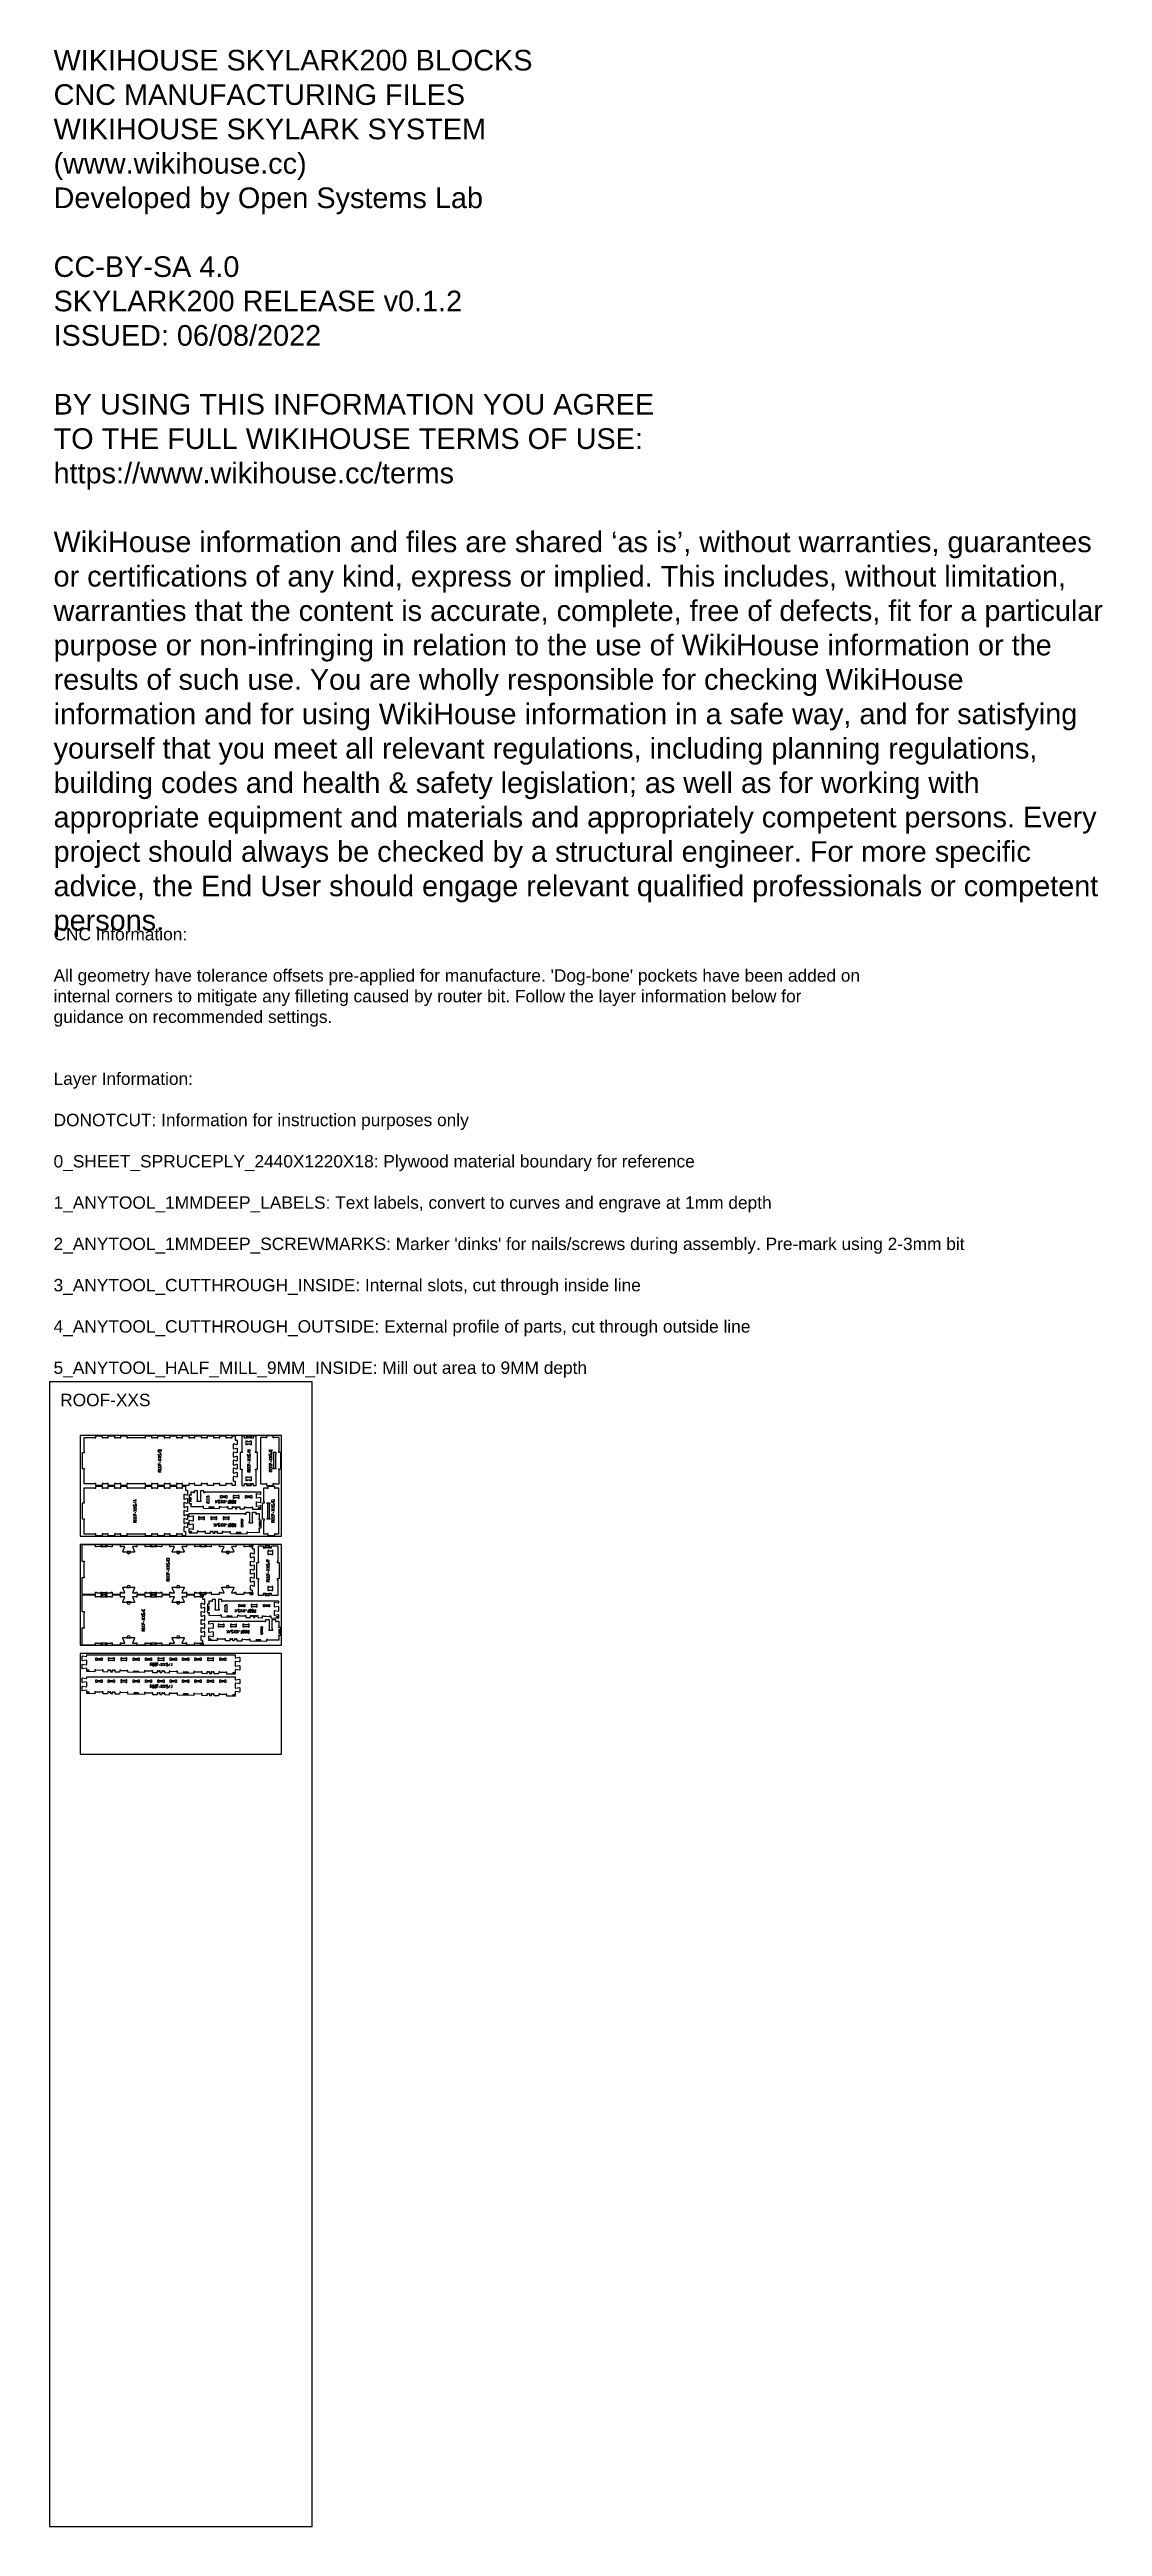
# Model space of a CAD drawing. Extents: x 0 to 12757, y 0 to 30003.
import ezdxf

# ---------------------------------------------------------------- set-up
doc = ezdxf.new("R2010")
doc.units = 0
for name, color, linetype in [('0_SHEET_SPRUCEPLY_2440X122', 1, 'CONTINUOUS'), ('1_ANYTOOL_1MMDEEP_LABELS_S', 2, 'CONTINUOUS'), ('3_ANYTOOL_CUTTHROUGH_INSID', 4, 'CONTINUOUS'), ('4_ANYTOOL_CUTTHROUGH_OUTSI', 5, 'CONTINUOUS'), ('5_ANYTOOL_HALF_MILL_9MM_IN', 70, 'CONTINUOUS'), ('DONOTCUT', 7, 'CONTINUOUS')]:
    doc.layers.add(name, color=color, linetype=linetype)
doc.styles.add('ARIAL', font='')
doc.styles.get('ARIAL').set_extended_font_data('Arial')

msp = doc.modelspace()

# ---------------------------------------------------------------- texts
at = {"layer": 'DONOTCUT', "attachment_point": 1, "style": 'ARIAL'}
for s, insert, char_height, width in [('{\\fArial;WIKIHOUSE SKYLARK200 BLOCKS}\\P{\\fArial;CNC MANUFACTURING FILES}\\P{\\fArial;WIKIHOUSE SKYLARK SYSTEM}\\P{\\fArial;(www.wikihouse.cc)}\\P{\\fArial;Developed by Open Systems Lab}\\P\\P{\\fArial;CC-BY-SA 4.0}\\P{\\fArial;SKYLARK200 RELEASE v0.1.2}\\P{\\fArial;ISSUED: 06/08/2022}\\P\\P{\\fArial;BY USING THIS INFORMATION YOU AGREE }\\P{\\fArial;TO THE FULL WIKIHOUSE TERMS OF USE:}\\P{\\fArial;https://www.wikihouse.cc/terms}\\P\\P{\\fArial;WikiHouse information and files are shared }{\\fArial;‘as is}{\\fArial;’, without warranties, guarantees }\\P{\\fArial;or certifications of any kind, express or implied. This includes, without limitation, }\\P{\\fArial;warranties that the content is accurate, complete, free of defects, fit for a particular }\\P{\\fArial;purpose or non-infringing in relation to the use of WikiHouse information or the }\\P{\\fArial;results of such use. You are wholly responsible for checking WikiHouse }\\P{\\fArial;information and for using WikiHouse information in a safe way, and for satisfying }\\P{\\fArial;yourself that you meet all relevant regulations, including planning regulations, }\\P{\\fArial;building codes and health & safety legislation; as well as for working with }\\P{\\fArial;appropriate equipment and materials and appropriately competent persons. Every }\\P{\\fArial;project should always be checked by a structural engineer. For more specific }\\P{\\fArial;advice, the End User should engage relevant qualified professionals or competent }\\P{\\fArial;persons.}\\P', (49, 29999), 250, 12895.38), ("{\\fArial;CNC Information:}\\P\\P{\\fArial;All geometry have tolerance offsets pre-applied for manufacture. 'Dog-bone' pockets have been added on}\\P{\\fArial;internal corners to mitigate any filleting caused by router bit. Follow the layer information below for}\\P{\\fArial;guidance on recommended settings.}\\P\\P\\P{\\fArial;Layer Information:}\\P\\P{\\fArial;DONOTCUT: Information for instruction purposes only}\\P\\P{\\fArial;0_SHEET_SPRUCEPLY_2440X1220X18: Plywood material boundary for reference}\\P\\P{\\fArial;1_ANYTOOL_1MMDEEP_LABELS: Text labels, convert to curves and engrave at 1mm depth}\\P\\P{\\fArial;2_ANYTOOL_1MMDEEP_SCREWMARKS: Marker 'dinks' for nails/screws during assembly. Pre-mark using 2-3mm bit}\\P\\P{\\fArial;3_ANYTOOL_CUTTHROUGH_INSIDE: Internal slots, cut through inside line}\\P\\P{\\fArial;4_ANYTOOL_CUTTHROUGH_OUTSIDE: External profile of parts, cut through outside line}\\P\\P{\\fArial;5_ANYTOOL_HALF_MILL_9MM_INSIDE: Mill out area to 9MM depth}", (49, 19362), 150, 22265.22), ('ROOF-XXS', (129, 13720, 0), 150, 2458.7)]:
    msp.add_mtext(s, dxfattribs=dict(at, insert=insert, char_height=char_height, width=width))

# ---------------------------------------------------------------- linework, layer by layer
at = {"layer": '0_SHEET_SPRUCEPLY_2440X122'}
for points in [[(372, 13216), (372, 11996), (2812, 11996), (2812, 13216)], [(372, 11896), (372, 10676), (2812, 10676), (2812, 11896)], [(372, 10576), (372, 9356), (2812, 9356), (2812, 10576)]]:
    msp.add_lwpolyline(points, close=True, dxfattribs=at)
at = {"layer": '1_ANYTOOL_1MMDEEP_LABELS_S', "color": 2}
for points in [[(1334, 13026), (1334, 13036, -1), (1354, 13036), (1354, 13026), (1318, 13026), (1318, 13036, -1), (1334, 13036)], [(1350, 12972, 0.136555), (1353, 12981, 0.071716), (1353, 12986, 0.133522), (1351, 12991, 0.344001), (1342, 12993, 0.153745), (1338, 12989, 0.071568), (1336, 12985, -0.00912), (1335, 12979, -0.090615), (1333, 12975, -0.340346), (1323, 12972, -0.284273), (1318, 12980, -0.092596), (1318, 12985, -0.017533), (1320, 12990)], [(2429, 12969, 0.136555), (2433, 12978, 0.071716), (2433, 12983, 0.133522), (2431, 12988, 0.344001), (2421, 12990, 0.153745), (2418, 12987, 0.071568), (2416, 12982, -0.00912), (2415, 12977, -0.090615), (2412, 12972, -0.340346), (2403, 12969, -0.284273), (2397, 12977, -0.092596), (2398, 12982, -0.017533), (2399, 12987)], [(2692, 12974, 0.136555), (2695, 12983, 0.071716), (2695, 12988, 0.133522), (2693, 12993, 0.344001), (2684, 12995, 0.153745), (2680, 12991, 0.071568), (2678, 12987, -0.00912), (2677, 12981, -0.090615), (2675, 12977, -0.340346), (2665, 12974, -0.284273), (2660, 12982, -0.092596), (2660, 12987, -0.017533), (2662, 12992)], [(1338, 12776), (1338, 12786, 1), (1318, 12786), (1318, 12776), (1354, 12776)], [(2417, 12773), (2417, 12783, 1), (2397, 12783), (2397, 12773), (2433, 12773)], [(2680, 12778), (2680, 12788, 1), (2660, 12788), (2660, 12778), (2696, 12778)], [(1050, 12360, 0.136555), (1053, 12369, 0.071716), (1053, 12374, 0.133522), (1051, 12379, 0.344001), (1042, 12381, 0.153745), (1038, 12377, 0.071568), (1036, 12373, -0.00912), (1035, 12367, -0.090615), (1033, 12363, -0.340346), (1023, 12360, -0.284273), (1018, 12368, -0.092596), (1018, 12373, -0.017533), (1020, 12378)], [(2063, 12426, 0.136555), (2054, 12430, 0.071716), (2049, 12430, 0.133522), (2044, 12428, 0.344001), (2042, 12419, 0.153745), (2046, 12415, 0.071568), (2050, 12413, -0.00912), (2056, 12412, -0.090615), (2060, 12410, -0.340346), (2063, 12400, -0.284273), (2055, 12394, -0.092596), (2050, 12395, -0.017533), (2045, 12396)], [(2259, 12414), (2249, 12414, 1), (2249, 12394), (2259, 12394), (2259, 12430)], [(2690, 12436), (2690, 12424, 0.414214), (2698, 12416), (2718, 12416, 0.414214), (2726, 12424), (2726, 12436), (2706, 12436), (2706, 12430)], [(2722, 12362, 0.136555), (2726, 12371, 0.071716), (2726, 12376, 0.133522), (2724, 12381, 0.344001), (2715, 12383, 0.153745), (2711, 12379, 0.071568), (2709, 12375, -0.00912), (2708, 12369, -0.090615), (2706, 12365, -0.340346), (2696, 12362, -0.284273), (2690, 12370, -0.092596), (2691, 12375, -0.017533), (2692, 12380)], [(1038, 12164), (1038, 12174, 1), (1018, 12174), (1018, 12164), (1054, 12164)], [(2063, 12143, 0.136555), (2054, 12147, 0.071716), (2049, 12147, 0.133522), (2044, 12145, 0.344001), (2042, 12136, 0.153745), (2046, 12132, 0.071568), (2050, 12130, -0.00912), (2056, 12129, -0.090615), (2060, 12127, -0.340346), (2063, 12117, -0.284273), (2055, 12111, -0.092596), (2050, 12112, -0.017533), (2045, 12113)], [(2259, 12131), (2249, 12131, 1), (2249, 12111), (2259, 12111), (2259, 12147)], [(2710, 12166), (2710, 12176, 1), (2690, 12176), (2690, 12166), (2726, 12166)], [(1450, 11651, 0.136555), (1454, 11661, 0.071716), (1454, 11666, 0.133522), (1452, 11671, 0.344001), (1443, 11673, 0.153745), (1439, 11669, 0.071568), (1437, 11664, -0.00912), (1436, 11659, -0.090615), (1434, 11655, -0.340346), (1424, 11652, -0.284273), (1418, 11660, -0.092596), (1419, 11665, -0.017533), (1420, 11669)], [(1438, 11455), (1438, 11465, 1), (1418, 11465), (1418, 11455), (1454, 11455)], [(2662, 11641, 0.136555), (2665, 11650, 0.071716), (2665, 11655, 0.133522), (2663, 11660, 0.344001), (2654, 11662, 0.153745), (2650, 11659, 0.071568), (2648, 11654, -0.00912), (2647, 11649, -0.090615), (2645, 11644, -0.340346), (2635, 11641, -0.284273), (2630, 11649, -0.092596), (2630, 11654, -0.017533), (2632, 11659)], [(2650, 11445), (2650, 11455, 1), (2630, 11455), (2630, 11445), (2666, 11445)], [(1118, 11113), (1118, 11103, 0.414214), (1124, 11097), (1148, 11097, 0.414214), (1154, 11103), (1154, 11113)], [(2302, 11105, 0.136555), (2293, 11109, 0.071716), (2288, 11108, 0.133522), (2283, 11106, 0.344001), (2281, 11097, 0.153745), (2285, 11093, 0.071568), (2290, 11091, -0.00912), (2295, 11090, -0.090615), (2299, 11088, -0.340346), (2302, 11079, -0.284273), (2294, 11073, -0.092596), (2289, 11073, -0.017533), (2284, 11075)], [(2498, 11093), (2488, 11093, 1), (2488, 11073), (2498, 11073), (2498, 11109)], [(1150, 11043, 0.136555), (1154, 11053, 0.071716), (1154, 11058, 0.133522), (1151, 11063, 0.344001), (1142, 11065, 0.153745), (1138, 11061, 0.071568), (1137, 11056, -0.00912), (1135, 11051, -0.090615), (1133, 11047, -0.340346), (1124, 11044, -0.284273), (1118, 11052, -0.092596), (1118, 11057, -0.017533), (1120, 11061)], [(1138, 10847), (1138, 10857, 1), (1118, 10857), (1118, 10847), (1154, 10847)], [(2223, 10852, 0.136555), (2214, 10856, 0.071716), (2209, 10856, 0.133522), (2204, 10854, 0.344001), (2202, 10845, 0.153745), (2206, 10841, 0.071568), (2210, 10839, -0.00912), (2216, 10838, -0.090615), (2220, 10836, -0.340346), (2223, 10826, -0.284273), (2215, 10820, -0.092596), (2210, 10821, -0.017533), (2205, 10822)], [(2419, 10840), (2409, 10840, 1), (2409, 10820), (2419, 10820), (2419, 10856)], [(1218, 10439), (1228, 10439, 1), (1228, 10459), (1218, 10459), (1218, 10423)], [(1414, 10427, 0.136555), (1424, 10424, 0.071716), (1429, 10424, 0.133522), (1433, 10426, 0.344001), (1436, 10435, 0.153745), (1432, 10439, 0.071568), (1427, 10441, -0.00912), (1422, 10442, -0.090615), (1418, 10444, -0.340346), (1415, 10454, -0.284273), (1423, 10459, -0.092596), (1428, 10459, -0.017533), (1432, 10457)], [(1480, 10459), (1480, 10431, -0.414214), (1472, 10423), (1468, 10423)], [(1218, 10173), (1228, 10173, 1), (1228, 10193), (1218, 10193), (1218, 10157)], [(1414, 10161, 0.136555), (1424, 10158, 0.071716), (1429, 10158, 0.133522), (1433, 10160, 0.344001), (1436, 10169, 0.153745), (1432, 10173, 0.071568), (1427, 10175, -0.00912), (1422, 10176, -0.090615), (1418, 10178, -0.340346), (1415, 10188, -0.284273), (1423, 10193, -0.092596), (1428, 10193, -0.017533), (1432, 10191)], [(1480, 10193), (1480, 10165, -0.414214), (1472, 10157), (1468, 10157)]]:
    msp.add_lwpolyline(points, format="xyb", dxfattribs=at)
for points in [[(1354, 13002), (1318, 13018)], [(1354, 12964), (1318, 12940)], [(1354, 12940), (1318, 12964)], [(1354, 12932), (1318, 12908)], [(1354, 12908), (1318, 12932)], [(2397, 13043), (2433, 13043)], [(2433, 13023), (2397, 13023)], [(2433, 12999), (2397, 13015)], [(2433, 12937), (2397, 12961)], [(2433, 12961), (2397, 12937)], [(2433, 12905), (2397, 12929)], [(2433, 12929), (2397, 12905)], [(2413, 13023), (2413, 13043)], [(2660, 13044), (2660, 13028), (2696, 13028), (2696, 13044)], [(2696, 13004), (2660, 13020)], [(2696, 12942), (2660, 12966)], [(2696, 12966), (2660, 12942)], [(2696, 12910), (2660, 12934)], [(2696, 12934), (2660, 12910)], [(2676, 13040), (2676, 13028)], [(2684, 12886), (2684, 12902)], [(1318, 12876), (1318, 12860), (1354, 12860)], [(1334, 12876), (1334, 12860)], [(1354, 12796), (1337, 12788)], [(1342, 12884), (1342, 12900)], [(2397, 12873), (2397, 12857), (2433, 12857)], [(2413, 12873), (2413, 12857)], [(2433, 12793), (2417, 12785)], [(2421, 12881), (2421, 12897)], [(2660, 12878), (2660, 12862), (2696, 12862)], [(2676, 12878), (2676, 12862)], [(2696, 12798), (2679, 12790)], [(1054, 12414), (1018, 12426), (1054, 12438)], [(1054, 12390), (1018, 12406)], [(1054, 12352), (1018, 12328)], [(1054, 12328), (1018, 12352)], [(1054, 12320), (1018, 12296)], [(1054, 12296), (1018, 12320)], [(1044, 12417), (1044, 12434)], [(2009, 12430), (2009, 12394)], [(2033, 12430), (2017, 12394)], [(2095, 12430), (2071, 12394)], [(2071, 12430), (2095, 12394)], [(2127, 12430), (2103, 12394)], [(2103, 12430), (2127, 12394)], [(2151, 12418), (2135, 12418)], [(2159, 12394), (2175, 12394), (2175, 12430)], [(2159, 12410), (2175, 12410)], [(2239, 12430), (2247, 12414)], [(2726, 12392), (2690, 12408)], [(2726, 12354), (2690, 12330)], [(2726, 12330), (2690, 12354)], [(2726, 12322), (2690, 12298)], [(2726, 12298), (2690, 12322)], [(1018, 12264), (1018, 12248), (1054, 12248)], [(1034, 12264), (1034, 12248)], [(1054, 12184), (1037, 12176)], [(1042, 12272), (1042, 12288)], [(2002, 12125), (1989, 12147)], [(1989, 12111), (2009, 12133)], [(2009, 12147), (2009, 12111)], [(2033, 12147), (2017, 12111)], [(2095, 12147), (2071, 12111)], [(2071, 12147), (2095, 12111)], [(2127, 12147), (2103, 12111)], [(2103, 12147), (2127, 12111)], [(2151, 12135), (2135, 12135)], [(2159, 12111), (2175, 12111), (2175, 12147)], [(2159, 12127), (2175, 12127)], [(2239, 12147), (2247, 12131)], [(2690, 12266), (2690, 12250), (2726, 12250)], [(2706, 12266), (2706, 12250)], [(2726, 12186), (2710, 12178)], [(2714, 12274), (2714, 12290)], [(2630, 11711), (2630, 11695), (2666, 11695)], [(2646, 11711), (2646, 11695)], [(1454, 11681), (1418, 11697)], [(1454, 11643), (1418, 11619)], [(1454, 11619), (1418, 11643)], [(1454, 11611), (1418, 11587)], [(1454, 11587), (1418, 11611)], [(1418, 11555), (1418, 11539), (1454, 11539)], [(1434, 11555), (1434, 11539)], [(1454, 11475), (1438, 11467)], [(1442, 11563), (1442, 11579)], [(2666, 11671), (2630, 11687)], [(2666, 11609), (2630, 11633)], [(2666, 11633), (2630, 11609)], [(2666, 11577), (2630, 11601)], [(2666, 11601), (2630, 11577)], [(2630, 11545), (2630, 11529), (2666, 11529)], [(2646, 11545), (2646, 11529)], [(2666, 11465), (2649, 11457)], [(2654, 11553), (2654, 11569)], [(2248, 11109), (2248, 11073)], [(2272, 11109), (2256, 11073)], [(2310, 11109), (2334, 11073)], [(2334, 11109), (2310, 11073)], [(2342, 11109), (2366, 11073)], [(2366, 11109), (2342, 11073)], [(2398, 11073), (2414, 11073), (2414, 11109)], [(2478, 11109), (2487, 11092)], [(1154, 11073), (1118, 11089)], [(1154, 11035), (1118, 11011)], [(1154, 11011), (1118, 11035)], [(1154, 11003), (1118, 10979)], [(1154, 10979), (1118, 11003)], [(1118, 10947), (1118, 10931), (1154, 10931)], [(1134, 10947), (1134, 10931)], [(1154, 10867), (1138, 10859)], [(1142, 10955), (1142, 10971)], [(2162, 10834), (2149, 10856)], [(2149, 10820), (2169, 10842)], [(2169, 10856), (2169, 10820)], [(2193, 10856), (2177, 10820)], [(2231, 10856), (2255, 10820)], [(2255, 10856), (2231, 10820)], [(2263, 10856), (2287, 10820)], [(2287, 10856), (2263, 10820)], [(2311, 10844), (2295, 10844)], [(2319, 10820), (2335, 10820), (2335, 10856)], [(2319, 10836), (2335, 10836)], [(2390, 11097), (2374, 11097)], [(2398, 11089), (2414, 11089)], [(2399, 10856), (2407, 10840)], [(1238, 10423), (1230, 10440)], [(1318, 10459), (1302, 10459), (1302, 10423)], [(1318, 10443), (1302, 10443)], [(1326, 10435), (1342, 10435)], [(1350, 10423), (1374, 10459)], [(1374, 10423), (1350, 10459)], [(1382, 10423), (1406, 10459)], [(1406, 10423), (1382, 10459)], [(1444, 10423), (1460, 10459)], [(1238, 10157), (1230, 10174)], [(1318, 10193), (1302, 10193), (1302, 10157)], [(1318, 10177), (1302, 10177)], [(1326, 10169), (1342, 10169)], [(1350, 10157), (1374, 10193)], [(1374, 10157), (1350, 10193)], [(1382, 10157), (1406, 10193)], [(1406, 10157), (1382, 10193)], [(1444, 10157), (1460, 10193)]]:
    msp.add_lwpolyline(points, dxfattribs=at)
for points in [[(1344, 12832, 1), (1344, 12852), (1328, 12852, 1), (1328, 12832)], [(1344, 12804, 1), (1344, 12824), (1328, 12824, 1), (1328, 12804)], [(2423, 12829, 1), (2423, 12849), (2407, 12849, 1), (2407, 12829)], [(2423, 12801, 1), (2423, 12821), (2407, 12821, 1), (2407, 12801)], [(2686, 12834, 1), (2686, 12854), (2670, 12854, 1), (2670, 12834)], [(2686, 12806, 1), (2686, 12826), (2670, 12826, 1), (2670, 12806)], [(2203, 12420, 1), (2183, 12420), (2183, 12404, 1), (2203, 12404)], [(2231, 12420, 1), (2211, 12420), (2211, 12404, 1), (2231, 12404)], [(1044, 12220, 1), (1044, 12240), (1028, 12240, 1), (1028, 12220)], [(1044, 12192, 1), (1044, 12212), (1028, 12212, 1), (1028, 12192)], [(2203, 12137, 1), (2183, 12137), (2183, 12121, 1), (2203, 12121)], [(2231, 12137, 1), (2211, 12137), (2211, 12121, 1), (2231, 12121)], [(2716, 12222, 1), (2716, 12242), (2700, 12242, 1), (2700, 12222)], [(2716, 12194, 1), (2716, 12214), (2700, 12214, 1), (2700, 12194)], [(1418, 11717), (1418, 11705), (1454, 11705), (1454, 11717, 0.414214), (1446, 11725), (1426, 11725, 0.414214)], [(1444, 11511, 1), (1444, 11531), (1428, 11531, 1), (1428, 11511)], [(1444, 11483, 1), (1444, 11503), (1428, 11503, 1), (1428, 11483)], [(2656, 11501, 1), (2656, 11521), (2640, 11521, 1), (2640, 11501)], [(2656, 11473, 1), (2656, 11493), (2640, 11493, 1), (2640, 11473)], [(2442, 11099, 1), (2422, 11099), (2422, 11083, 1), (2442, 11083)], [(2470, 11099, 1), (2450, 11099), (2450, 11083, 1), (2470, 11083)], [(1144, 10903, 1), (1144, 10923), (1128, 10923, 1), (1128, 10903)], [(1144, 10875, 1), (1144, 10895), (1128, 10895, 1), (1128, 10875)], [(2363, 10846, 1), (2343, 10846), (2343, 10830, 1), (2363, 10830)], [(2391, 10846, 1), (2371, 10846), (2371, 10830, 1), (2391, 10830)], [(1246, 10433, 1), (1266, 10433), (1266, 10449, 1), (1246, 10449)], [(1274, 10433, 1), (1294, 10433), (1294, 10449, 1), (1274, 10449)], [(1246, 10167, 1), (1266, 10167), (1266, 10183, 1), (1246, 10183)], [(1274, 10167, 1), (1294, 10167), (1294, 10183, 1), (1274, 10183)]]:
    msp.add_lwpolyline(points, format="xyb", close=True, dxfattribs=at)
at = {"layer": '3_ANYTOOL_CUTTHROUGH_INSID', "color": 4}
for points in [[(2430, 13150), (2442, 13150), (2442, 13102), (2430, 13102), (2430, 13108), (2394, 13108), (2394, 13102), (2382, 13102), (2382, 13150), (2394, 13150), (2394, 13144), (2430, 13144)], [(2743, 13011), (2743, 12998), (2737, 12998), (2737, 12823), (2743, 12823), (2743, 12810), (2713, 12810), (2713, 12823), (2719, 12823), (2719, 12998), (2713, 12998), (2713, 13011), (2743, 13011)], [(2430, 12672), (2394, 12672), (2394, 12666), (2382, 12666), (2382, 12714), (2394, 12714), (2394, 12708), (2430, 12708), (2430, 12714), (2442, 12714), (2442, 12666), (2430, 12666)], [(1917, 12392), (1917, 12398), (1905, 12398), (1905, 12411), (1911, 12411), (1911, 12466), (1905, 12466), (1905, 12479), (1917, 12479), (1917, 12485), (1929, 12485), (1929, 12392)], [(2111, 12482), (2136, 12482), (2136, 12488), (2149, 12488), (2149, 12457), (2136, 12457), (2136, 12463), (2086, 12463), (2086, 12457), (2073, 12457), (2073, 12488), (2086, 12488), (2086, 12482)], [(2286, 12463), (2286, 12457), (2299, 12457), (2299, 12488), (2286, 12488), (2286, 12482), (2236, 12482), (2236, 12488), (2223, 12488), (2223, 12457), (2236, 12457), (2236, 12463)], [(2386, 12487), (2386, 12482), (2436, 12482), (2436, 12488), (2449, 12488), (2449, 12457), (2436, 12457), (2436, 12463), (2386, 12463), (2386, 12457), (2373, 12457), (2373, 12488), (2386, 12488)], [(2638, 12201), (2638, 12213), (2644, 12213), (2644, 12388), (2638, 12388), (2638, 12401), (2668, 12401), (2668, 12388), (2662, 12388), (2662, 12213), (2668, 12213), (2668, 12200), (2638, 12200)], [(1866, 12205), (1866, 12199), (1878, 12199), (1878, 12229), (1866, 12229), (1866, 12223), (1815, 12223), (1815, 12229), (1803, 12229), (1803, 12199), (1815, 12199), (1815, 12205)], [(2016, 12205), (2016, 12199), (2028, 12199), (2028, 12229), (2016, 12229), (2016, 12223), (1965, 12223), (1965, 12229), (1953, 12229), (1953, 12199), (1965, 12199), (1965, 12205)], [(2166, 12205), (2166, 12199), (2178, 12199), (2178, 12229), (2166, 12229), (2166, 12223), (2115, 12223), (2115, 12229), (2103, 12229), (2103, 12199), (2115, 12199), (2115, 12205)], [(2335, 12108), (2335, 12114), (2347, 12114), (2347, 12127), (2341, 12127), (2341, 12182), (2347, 12182), (2347, 12195), (2335, 12195), (2335, 12201), (2322, 12201), (2322, 12108)], [(2692, 11820), (2692, 11814), (2657, 11814), (2657, 11820), (2644, 11820), (2644, 11772), (2657, 11772), (2657, 11778), (2692, 11778), (2692, 11772), (2705, 11772), (2705, 11820)], [(2135, 11074), (2135, 11080), (2123, 11080), (2123, 11092), (2129, 11092), (2129, 11148), (2123, 11148), (2123, 11160), (2135, 11160), (2135, 11166), (2148, 11166), (2148, 11074)], [(2329, 11163), (2355, 11163), (2355, 11169), (2367, 11169), (2367, 11139), (2355, 11139), (2355, 11145), (2304, 11145), (2304, 11139), (2292, 11139), (2292, 11169), (2304, 11169), (2304, 11163)], [(2505, 11145), (2505, 11139), (2517, 11139), (2517, 11169), (2505, 11169), (2505, 11163), (2454, 11163), (2454, 11169), (2442, 11169), (2442, 11139), (2454, 11139), (2454, 11145)], [(2604, 11169), (2604, 11163), (2655, 11163), (2655, 11169), (2667, 11169), (2667, 11139), (2655, 11139), (2655, 11145), (2604, 11145), (2604, 11139), (2592, 11139), (2592, 11169), (2604, 11169)], [(2644, 11384), (2644, 11336), (2657, 11336), (2657, 11342), (2692, 11342), (2692, 11336), (2705, 11336), (2705, 11384), (2692, 11384), (2692, 11378), (2657, 11378), (2657, 11384)], [(2105, 10903), (2105, 10897), (2117, 10897), (2117, 10928), (2105, 10928), (2105, 10922), (2054, 10922), (2054, 10928), (2042, 10928), (2042, 10897), (2054, 10897), (2054, 10903)], [(2255, 10903), (2255, 10897), (2267, 10897), (2267, 10928), (2255, 10928), (2255, 10922), (2204, 10922), (2204, 10928), (2192, 10928), (2192, 10897), (2204, 10897), (2204, 10903)], [(2405, 10903), (2405, 10897), (2417, 10897), (2417, 10928), (2405, 10928), (2405, 10922), (2354, 10922), (2354, 10928), (2342, 10928), (2342, 10897), (2354, 10897), (2354, 10903)], [(2574, 10807), (2574, 10813), (2586, 10813), (2586, 10825), (2580, 10825), (2580, 10881), (2586, 10881), (2586, 10893), (2574, 10893), (2574, 10899), (2561, 10899), (2561, 10807)], [(599, 10495), (574, 10495), (574, 10489), (562, 10489), (562, 10520), (574, 10520), (574, 10514), (625, 10514), (625, 10520), (637, 10520), (637, 10489), (625, 10489), (625, 10495)], [(775, 10495), (775, 10489), (787, 10489), (787, 10520), (775, 10520), (775, 10514), (724, 10514), (724, 10520), (712, 10520), (712, 10489), (724, 10489), (724, 10495)], [(874, 10514), (874, 10520), (862, 10520), (862, 10489), (874, 10489), (874, 10495), (925, 10495), (925, 10489), (937, 10489), (937, 10520), (925, 10520), (925, 10514)], [(1075, 10495), (1024, 10495), (1024, 10489), (1012, 10489), (1012, 10520), (1024, 10520), (1024, 10514), (1075, 10514), (1075, 10520), (1087, 10520), (1087, 10489), (1075, 10489)], [(1199, 10495), (1174, 10495), (1174, 10489), (1162, 10489), (1162, 10520), (1174, 10520), (1174, 10514), (1225, 10514), (1225, 10520), (1237, 10520), (1237, 10489), (1225, 10489), (1225, 10495)], [(1375, 10495), (1375, 10489), (1387, 10489), (1387, 10520), (1375, 10520), (1375, 10514), (1324, 10514), (1324, 10520), (1312, 10520), (1312, 10489), (1324, 10489), (1324, 10495)], [(1474, 10520), (1474, 10514), (1525, 10514), (1525, 10520), (1537, 10520), (1537, 10489), (1525, 10489), (1525, 10495), (1474, 10495), (1474, 10489), (1462, 10489), (1462, 10520), (1474, 10520)], [(1675, 10495), (1624, 10495), (1624, 10489), (1612, 10489), (1612, 10520), (1624, 10520), (1624, 10514), (1675, 10514), (1675, 10520), (1687, 10520), (1687, 10489), (1675, 10489)], [(1799, 10495), (1774, 10495), (1774, 10489), (1762, 10489), (1762, 10520), (1774, 10520), (1774, 10514), (1825, 10514), (1825, 10520), (1837, 10520), (1837, 10489), (1825, 10489), (1825, 10495)], [(1975, 10495), (1975, 10489), (1987, 10489), (1987, 10520), (1975, 10520), (1975, 10514), (1924, 10514), (1924, 10520), (1912, 10520), (1912, 10489), (1924, 10489), (1924, 10495)], [(2074, 10495), (2074, 10489), (2062, 10489), (2062, 10520), (2074, 10520), (2074, 10514), (2125, 10514), (2125, 10520), (2137, 10520), (2137, 10489), (2125, 10489), (2125, 10495)], [(562, 10254), (574, 10254), (574, 10248), (625, 10248), (625, 10254), (637, 10254), (637, 10223), (625, 10223), (625, 10229), (574, 10229), (574, 10223), (562, 10223), (562, 10254)], [(775, 10229), (724, 10229), (724, 10223), (712, 10223), (712, 10254), (724, 10254), (724, 10248), (775, 10248), (775, 10254), (787, 10254), (787, 10223), (775, 10223)], [(874, 10224), (874, 10229), (925, 10229), (925, 10223), (937, 10223), (937, 10254), (925, 10254), (925, 10248), (874, 10248), (874, 10254), (862, 10254), (862, 10223), (874, 10223)], [(1075, 10229), (1024, 10229), (1024, 10223), (1012, 10223), (1012, 10254), (1024, 10254), (1024, 10248), (1075, 10248), (1075, 10254), (1087, 10254), (1087, 10223), (1075, 10223)], [(1162, 10254), (1174, 10254), (1174, 10248), (1225, 10248), (1225, 10254), (1237, 10254), (1237, 10223), (1225, 10223), (1225, 10229), (1174, 10229), (1174, 10223), (1162, 10223), (1162, 10254)], [(1375, 10229), (1324, 10229), (1324, 10223), (1312, 10223), (1312, 10254), (1324, 10254), (1324, 10248), (1375, 10248), (1375, 10254), (1387, 10254), (1387, 10223), (1375, 10223)], [(1474, 10229), (1474, 10223), (1462, 10223), (1462, 10254), (1474, 10254), (1474, 10248), (1525, 10248), (1525, 10254), (1537, 10254), (1537, 10223), (1525, 10223), (1525, 10229)], [(1675, 10229), (1624, 10229), (1624, 10223), (1612, 10223), (1612, 10254), (1624, 10254), (1624, 10248), (1675, 10248), (1675, 10254), (1687, 10254), (1687, 10223), (1675, 10223)], [(1762, 10254), (1774, 10254), (1774, 10248), (1825, 10248), (1825, 10254), (1837, 10254), (1837, 10223), (1825, 10223), (1825, 10229), (1774, 10229), (1774, 10223), (1762, 10223), (1762, 10254)], [(1975, 10229), (1924, 10229), (1924, 10223), (1912, 10223), (1912, 10254), (1924, 10254), (1924, 10248), (1975, 10248), (1975, 10254), (1987, 10254), (1987, 10223), (1975, 10223)], [(2074, 10229), (2074, 10223), (2062, 10223), (2062, 10254), (2074, 10254), (2074, 10248), (2125, 10248), (2125, 10254), (2137, 10254), (2137, 10223), (2125, 10223), (2125, 10229)]]:
    msp.add_lwpolyline(points, close=True, dxfattribs=at)
for points in [[(1702, 12421), (1702, 12461, -0.414214), (1706, 12465), (1706, 12465), (1706, 12465), (1707, 12465), (1707, 12465), (1707, 12465), (1707, 12465), (1707, 12465), (1707, 12465), (1707, 12465), (1707, 12465), (1707, 12465), (1708, 12465), (1708, 12465), (1708, 12465), (1708, 12465), (1708, 12465), (1708, 12465), (1708, 12465), (1708, 12465), (1708, 12465), (1709, 12465), (1709, 12465), (1709, 12465), (1709, 12465), (1709, 12465), (1709, 12464), (1709, 12464), (1709, 12464), (1709, 12464), (1709, 12464), (1710, 12464), (1710, 12464), (1710, 12464), (1710, 12464), (1710, 12464), (1710, 12464), (1710, 12464), (1710, 12463), (1710, 12463), (1710, 12463), (1710, 12463), (1710, 12463), (1710, 12463), (1710, 12463), (1711, 12463), (1711, 12463), (1711, 12462), (1711, 12462), (1711, 12462), (1711, 12462), (1711, 12462), (1711, 12462), (1711, 12462), (1711, 12462), (1711, 12462), (1711, 12461), (1711, 12461), (1711, 12461), (1711, 12461), (1711, 12461), (1711, 12461), (1711, 12461), (1711, 12461), (1711, 12461), (1711, 12421), (1711, 12421), (1711, 12420), (1711, 12420), (1711, 12420), (1711, 12420), (1711, 12420), (1711, 12420), (1711, 12420), (1711, 12420), (1711, 12420), (1711, 12419), (1711, 12419), (1711, 12419), (1711, 12419), (1711, 12419), (1711, 12419), (1711, 12419), (1711, 12419), (1711, 12419), (1710, 12418), (1710, 12418), (1710, 12418), (1710, 12418), (1710, 12418), (1710, 12418), (1710, 12418), (1710, 12418), (1710, 12418), (1710, 12418), (1710, 12417), (1710, 12417), (1710, 12417), (1710, 12417), (1709, 12417), (1709, 12417), (1709, 12417), (1709, 12417), (1709, 12417), (1709, 12417), (1709, 12417), (1709, 12417), (1709, 12417), (1709, 12416), (1708, 12416), (1708, 12416), (1708, 12416), (1708, 12416), (1708, 12416), (1708, 12416), (1708, 12416), (1708, 12416), (1708, 12416), (1707, 12416), (1707, 12416), (1707, 12416), (1707, 12416), (1707, 12416), (1707, 12416), (1707, 12416), (1707, 12416), (1707, 12416), (1706, 12416), (1706, 12416), (1706, 12416, -0.414214)], [(1986, 12341), (1936, 12342, -1), (1936, 12352), (1986, 12351, -1)], [(2266, 12041, 1), (2266, 12031), (2315, 12030, 1), (2316, 12040)], [(2550, 12123), (2550, 12163, 0.414214), (2545, 12168), (2545, 12168), (2545, 12168), (2545, 12168), (2544, 12168), (2544, 12168), (2544, 12168), (2544, 12168), (2544, 12168), (2544, 12168), (2544, 12168), (2544, 12168), (2544, 12168), (2543, 12168), (2543, 12168), (2543, 12168), (2543, 12168), (2543, 12168), (2543, 12168), (2543, 12168), (2543, 12167), (2543, 12167), (2542, 12167), (2542, 12167), (2542, 12167), (2542, 12167), (2542, 12167), (2542, 12167), (2542, 12167), (2542, 12167), (2542, 12167), (2542, 12167), (2541, 12167), (2541, 12167), (2541, 12166), (2541, 12166), (2541, 12166), (2541, 12166), (2541, 12166), (2541, 12166), (2541, 12166), (2541, 12166), (2541, 12166), (2541, 12166), (2541, 12165), (2541, 12165), (2541, 12165), (2540, 12165), (2540, 12165), (2540, 12165), (2540, 12165), (2540, 12165), (2540, 12165), (2540, 12164), (2540, 12164), (2540, 12164), (2540, 12164), (2540, 12164), (2540, 12164), (2540, 12164), (2540, 12164), (2540, 12164), (2540, 12163), (2540, 12163), (2540, 12163), (2540, 12123), (2540, 12123), (2540, 12123), (2540, 12123), (2540, 12123), (2540, 12123), (2540, 12123), (2540, 12122), (2540, 12122), (2540, 12122), (2540, 12122), (2540, 12122), (2540, 12122), (2540, 12122), (2540, 12122), (2540, 12122), (2540, 12121), (2540, 12121), (2541, 12121), (2541, 12121), (2541, 12121), (2541, 12121), (2541, 12121), (2541, 12121), (2541, 12121), (2541, 12121), (2541, 12120), (2541, 12120), (2541, 12120), (2541, 12120), (2541, 12120), (2541, 12120), (2541, 12120), (2542, 12120), (2542, 12120), (2542, 12120), (2542, 12120), (2542, 12119), (2542, 12119), (2542, 12119), (2542, 12119), (2542, 12119), (2542, 12119), (2543, 12119), (2543, 12119), (2543, 12119), (2543, 12119), (2543, 12119), (2543, 12119), (2543, 12119), (2543, 12119), (2543, 12119), (2544, 12119), (2544, 12119), (2544, 12119), (2544, 12119), (2544, 12119), (2544, 12119), (2544, 12119), (2544, 12119), (2544, 12118), (2545, 12118), (2545, 12118), (2545, 12118), (2545, 12118, 0.414214)], [(1920, 11102), (1920, 11142, -0.414214), (1925, 11147), (1925, 11147), (1925, 11147), (1925, 11147), (1925, 11147), (1925, 11147), (1926, 11147), (1926, 11147), (1926, 11147), (1926, 11147), (1926, 11147), (1926, 11147), (1926, 11147), (1926, 11147), (1926, 11147), (1927, 11147), (1927, 11147), (1927, 11147), (1927, 11147), (1927, 11147), (1927, 11147), (1927, 11146), (1927, 11146), (1927, 11146), (1928, 11146), (1928, 11146), (1928, 11146), (1928, 11146), (1928, 11146), (1928, 11146), (1928, 11146), (1928, 11146), (1928, 11146), (1928, 11146), (1928, 11146), (1929, 11145), (1929, 11145), (1929, 11145), (1929, 11145), (1929, 11145), (1929, 11145), (1929, 11145), (1929, 11145), (1929, 11145), (1929, 11145), (1929, 11144), (1929, 11144), (1929, 11144), (1929, 11144), (1929, 11144), (1929, 11144), (1929, 11144), (1930, 11144), (1930, 11144), (1930, 11143), (1930, 11143), (1930, 11143), (1930, 11143), (1930, 11143), (1930, 11143), (1930, 11143), (1930, 11143), (1930, 11143), (1930, 11142), (1930, 11142), (1930, 11102), (1930, 11102), (1930, 11102), (1930, 11102), (1930, 11102), (1930, 11102), (1930, 11102), (1930, 11102), (1930, 11101), (1930, 11101), (1930, 11101), (1930, 11101), (1930, 11101), (1929, 11101), (1929, 11101), (1929, 11101), (1929, 11101), (1929, 11100), (1929, 11100), (1929, 11100), (1929, 11100), (1929, 11100), (1929, 11100), (1929, 11100), (1929, 11100), (1929, 11100), (1929, 11100), (1929, 11099), (1929, 11099), (1929, 11099), (1928, 11099), (1928, 11099), (1928, 11099), (1928, 11099), (1928, 11099), (1928, 11099), (1928, 11099), (1928, 11099), (1928, 11098), (1928, 11098), (1928, 11098), (1927, 11098), (1927, 11098), (1927, 11098), (1927, 11098), (1927, 11098), (1927, 11098), (1927, 11098), (1927, 11098), (1927, 11098), (1926, 11098), (1926, 11098), (1926, 11098), (1926, 11098), (1926, 11098), (1926, 11098), (1926, 11098), (1926, 11098), (1926, 11098), (1925, 11098), (1925, 11098), (1925, 11098), (1925, 11098), (1925, 11098), (1925, 11098, -0.414214)], [(2205, 11023), (2155, 11024, -1), (2155, 11033), (2205, 11032, -1)], [(2789, 10822), (2789, 10862, 0.414214), (2784, 10866), (2784, 10866), (2784, 10866), (2784, 10866), (2784, 10866), (2783, 10866), (2783, 10866), (2783, 10866), (2783, 10866), (2783, 10866), (2783, 10866), (2783, 10866), (2783, 10866), (2783, 10866), (2782, 10866), (2782, 10866), (2782, 10866), (2782, 10866), (2782, 10866), (2782, 10866), (2782, 10866), (2782, 10866), (2782, 10866), (2781, 10866), (2781, 10866), (2781, 10866), (2781, 10866), (2781, 10866), (2781, 10865), (2781, 10865), (2781, 10865), (2781, 10865), (2781, 10865), (2781, 10865), (2780, 10865), (2780, 10865), (2780, 10865), (2780, 10865), (2780, 10865), (2780, 10864), (2780, 10864), (2780, 10864), (2780, 10864), (2780, 10864), (2780, 10864), (2780, 10864), (2780, 10864), (2780, 10864), (2780, 10864), (2779, 10863), (2779, 10863), (2779, 10863), (2779, 10863), (2779, 10863), (2779, 10863), (2779, 10863), (2779, 10863), (2779, 10863), (2779, 10862), (2779, 10862), (2779, 10862), (2779, 10862), (2779, 10862), (2779, 10862), (2779, 10862), (2779, 10822), (2779, 10822), (2779, 10822), (2779, 10821), (2779, 10821), (2779, 10821), (2779, 10821), (2779, 10821), (2779, 10821), (2779, 10821), (2779, 10821), (2779, 10821), (2779, 10820), (2779, 10820), (2779, 10820), (2779, 10820), (2780, 10820), (2780, 10820), (2780, 10820), (2780, 10820), (2780, 10820), (2780, 10819), (2780, 10819), (2780, 10819), (2780, 10819), (2780, 10819), (2780, 10819), (2780, 10819), (2780, 10819), (2780, 10819), (2780, 10819), (2781, 10818), (2781, 10818), (2781, 10818), (2781, 10818), (2781, 10818), (2781, 10818), (2781, 10818), (2781, 10818), (2781, 10818), (2781, 10818), (2781, 10818), (2782, 10818), (2782, 10818), (2782, 10818), (2782, 10817), (2782, 10817), (2782, 10817), (2782, 10817), (2782, 10817), (2782, 10817), (2783, 10817), (2783, 10817), (2783, 10817), (2783, 10817), (2783, 10817), (2783, 10817), (2783, 10817), (2783, 10817), (2783, 10817), (2784, 10817), (2784, 10817), (2784, 10817), (2784, 10817), (2784, 10817, 0.414214)], [(2505, 10739, 1), (2505, 10730), (2555, 10729, 1), (2555, 10738)], [(1025, 10363), (1075, 10362, -1), (1075, 10352), (1025, 10353, -1)], [(1625, 10352), (1675, 10351, -1), (1675, 10342), (1625, 10343, -1)], [(1025, 10097, 1), (1025, 10087), (1075, 10086, 1), (1075, 10096)], [(1625, 10086, 1), (1625, 10077), (1675, 10076, 1), (1675, 10085)]]:
    msp.add_lwpolyline(points, format="xyb", close=True, dxfattribs=at)
at = {"layer": '4_ANYTOOL_CUTTHROUGH_OUTSI', "color": 5}
for points in [[(2249, 13164, 0.522088), (2257, 13158), (2264, 13161, -0.236725), (2269, 13160), (2269, 13160), (2270, 13160), (2270, 13160), (2270, 13160), (2270, 13159), (2270, 13159), (2270, 13159), (2270, 13159), (2270, 13159), (2270, 13159), (2271, 13159), (2271, 13159), (2271, 13158), (2271, 13158), (2271, 13158), (2271, 13158), (2271, 13158), (2271, 13158), (2271, 13157), (2271, 13157), (2271, 13157), (2271, 13157), (2271, 13157), (2271, 13157), (2272, 13157), (2272, 13156), (2272, 13156), (2272, 13156), (2272, 13156), (2272, 13156), (2272, 13156), (2272, 13155), (2272, 13107), (2272, 13107), (2272, 13107), (2272, 13106), (2272, 13106), (2272, 13106), (2272, 13106), (2272, 13106), (2271, 13106), (2271, 13105), (2271, 13105), (2271, 13105), (2271, 13105), (2271, 13105), (2271, 13105), (2271, 13104), (2271, 13104), (2271, 13104), (2271, 13104), (2271, 13104), (2271, 13104), (2271, 13104), (2270, 13103), (2270, 13103), (2270, 13103), (2270, 13103), (2270, 13103), (2270, 13103), (2270, 13103), (2270, 13103), (2270, 13102), (2269, 13102), (2269, 13102, -0.236725), (2264, 13101), (2234, 13112), (2234, 13112), (2234, 13112), (2234, 13112), (2234, 13112), (2234, 13112), (2234, 13113), (2234, 13113), (2233, 13113), (2233, 13113), (2233, 13113), (2233, 13113), (2233, 13113), (2232, 13113), (2232, 13113), (2232, 13113), (2232, 13113), (2232, 13113), (2232, 13113), (2231, 13112), (2231, 13112), (2231, 13112), (2231, 13112), (2231, 13112), (2230, 13112), (2230, 13112), (2230, 13112), (2230, 13112), (2230, 13112), (2230, 13112), (2230, 13112), (2229, 13112), (2229, 13112), (2229, 13111), (2229, 13111), (2229, 13111), (2229, 13111), (2229, 13111), (2228, 13111), (2228, 13111), (2228, 13111), (2228, 13111), (2228, 13110), (2228, 13110), (2228, 13110), (2228, 13110), (2227, 13110), (2227, 13110), (2227, 13110), (2227, 13109), (2227, 13109), (2227, 13109), (2227, 13109), (2227, 13109), (2227, 13108), (2227, 13108), (2227, 13108), (2227, 13108), (2227, 13108), (2227, 13108), (2226, 13107), (2226, 13107), (2226, 13107), (2226, 13107), (2226, 13107), (2226, 13107), (2226, 13106), (2226, 13058), (2226, 13058), (2226, 13058), (2226, 13057), (2226, 13057), (2226, 13057), (2226, 13057), (2227, 13057), (2227, 13056), (2227, 13056), (2227, 13056), (2227, 13056), (2227, 13056), (2227, 13056), (2227, 13055), (2227, 13055), (2227, 13055), (2227, 13055), (2227, 13055), (2227, 13055), (2227, 13054), (2228, 13054), (2228, 13054), (2228, 13054), (2228, 13054), (2228, 13054), (2228, 13054), (2228, 13053), (2228, 13053), (2229, 13053), (2229, 13053), (2229, 13053), (2229, 13053, 0.237079), (2234, 13052), (2234, 13052), (2264, 13063), (2264, 13063, -0.236725), (2269, 13062), (2269, 13062), (2270, 13062), (2270, 13062), (2270, 13062), (2270, 13061), (2270, 13061), (2270, 13061), (2270, 13061), (2270, 13061), (2270, 13061), (2271, 13061), (2271, 13061), (2271, 13060), (2271, 13060), (2271, 13060), (2271, 13060), (2271, 13060), (2271, 13060), (2271, 13059), (2271, 13059), (2271, 13059), (2271, 13059), (2271, 13059), (2271, 13059), (2272, 13059), (2272, 13058), (2272, 13058), (2272, 13058), (2272, 13058), (2272, 13058), (2272, 13058), (2272, 13057), (2272, 13009), (2272, 13009), (2272, 13009), (2272, 13008), (2272, 13008), (2272, 13008), (2272, 13008), (2272, 13008), (2271, 13008), (2271, 13007), (2271, 13007), (2271, 13007), (2271, 13007), (2271, 13007), (2271, 13007), (2271, 13006), (2271, 13006), (2271, 13006), (2271, 13006), (2271, 13006), (2271, 13006), (2271, 13006), (2270, 13005), (2270, 13005), (2270, 13005), (2270, 13005), (2270, 13005), (2270, 13005), (2270, 13005), (2270, 13005), (2270, 13004), (2269, 13004), (2269, 13004, -0.236725), (2264, 13003), (2234, 13014), (2234, 13014), (2234, 13014), (2234, 13014), (2234, 13014), (2234, 13014), (2234, 13015), (2234, 13015), (2233, 13015), (2233, 13015), (2233, 13015), (2233, 13015), (2233, 13015), (2232, 13015), (2232, 13015), (2232, 13015), (2232, 13015), (2232, 13015), (2232, 13015), (2231, 13014), (2231, 13014), (2231, 13014), (2231, 13014), (2231, 13014), (2230, 13014), (2230, 13014), (2230, 13014), (2230, 13014), (2230, 13014), (2230, 13014), (2230, 13014), (2229, 13014), (2229, 13014), (2229, 13013), (2229, 13013), (2229, 13013), (2229, 13013), (2229, 13013), (2228, 13013), (2228, 13013), (2228, 13013), (2228, 13013), (2228, 13012), (2228, 13012), (2228, 13012), (2228, 13012), (2227, 13012), (2227, 13012), (2227, 13012), (2227, 13011), (2227, 13011), (2227, 13011), (2227, 13011), (2227, 13011), (2227, 13010), (2227, 13010), (2227, 13010), (2227, 13010), (2227, 13010), (2227, 13010), (2226, 13009), (2226, 13009), (2226, 13009), (2226, 13009), (2226, 13009), (2226, 13009), (2226, 13008), (2226, 12960), (2226, 12960), (2226, 12960), (2226, 12959), (2226, 12959), (2226, 12959), (2226, 12959), (2227, 12959), (2227, 12958), (2227, 12958), (2227, 12958), (2227, 12958), (2227, 12958), (2227, 12958), (2227, 12957), (2227, 12957), (2227, 12957), (2227, 12957), (2227, 12957), (2227, 12957), (2227, 12956), (2228, 12956), (2228, 12956), (2228, 12956), (2228, 12956), (2228, 12956), (2228, 12956), (2228, 12955), (2228, 12955), (2229, 12955), (2229, 12955), (2229, 12955), (2229, 12955, 0.237079), (2234, 12954), (2234, 12954), (2264, 12965), (2264, 12965, -0.236725), (2269, 12964), (2269, 12964), (2270, 12964), (2270, 12964), (2270, 12964), (2270, 12963), (2270, 12963), (2270, 12963), (2270, 12963), (2270, 12963), (2270, 12963), (2271, 12963), (2271, 12963), (2271, 12962), (2271, 12962), (2271, 12962), (2271, 12962), (2271, 12962), (2271, 12962), (2271, 12961), (2271, 12961), (2271, 12961), (2271, 12961), (2271, 12961), (2271, 12961), (2272, 12961), (2272, 12960), (2272, 12960), (2272, 12960), (2272, 12960), (2272, 12960), (2272, 12960), (2272, 12959), (2272, 12911), (2272, 12911), (2272, 12911), (2272, 12910), (2272, 12910), (2272, 12910), (2272, 12910), (2272, 12910), (2271, 12910), (2271, 12909), (2271, 12909), (2271, 12909), (2271, 12909), (2271, 12909), (2271, 12909), (2271, 12908), (2271, 12908), (2271, 12908), (2271, 12908), (2271, 12908), (2271, 12908), (2271, 12908), (2270, 12907), (2270, 12907), (2270, 12907), (2270, 12907), (2270, 12907), (2270, 12907), (2270, 12907), (2270, 12907), (2270, 12906), (2269, 12906), (2269, 12906, -0.236725), (2264, 12905), (2234, 12916), (2234, 12916), (2234, 12916), (2234, 12916), (2234, 12916), (2234, 12916), (2234, 12917), (2234, 12917), (2233, 12917), (2233, 12917), (2233, 12917), (2233, 12917), (2233, 12917), (2232, 12917), (2232, 12917), (2232, 12917), (2232, 12917), (2232, 12917), (2232, 12917), (2231, 12916), (2231, 12916), (2231, 12916), (2231, 12916), (2231, 12916), (2230, 12916), (2230, 12916), (2230, 12916), (2230, 12916), (2230, 12916), (2230, 12916), (2230, 12916), (2229, 12916), (2229, 12916), (2229, 12915), (2229, 12915), (2229, 12915), (2229, 12915), (2229, 12915), (2228, 12915), (2228, 12915), (2228, 12915), (2228, 12915), (2228, 12914), (2228, 12914), (2228, 12914), (2228, 12914), (2227, 12914), (2227, 12914), (2227, 12914), (2227, 12913), (2227, 12913), (2227, 12913), (2227, 12913), (2227, 12913), (2227, 12912), (2227, 12912), (2227, 12912), (2227, 12912), (2227, 12912), (2227, 12912), (2226, 12911), (2226, 12911), (2226, 12911), (2226, 12911), (2226, 12911), (2226, 12911), (2226, 12910), (2226, 12862), (2226, 12862), (2226, 12862), (2226, 12861), (2226, 12861), (2226, 12861), (2226, 12861), (2227, 12861), (2227, 12860), (2227, 12860), (2227, 12860), (2227, 12860), (2227, 12860), (2227, 12860), (2227, 12859), (2227, 12859), (2227, 12859), (2227, 12859), (2227, 12859), (2227, 12859), (2227, 12858), (2228, 12858), (2228, 12858), (2228, 12858), (2228, 12858), (2228, 12858), (2228, 12858), (2228, 12857), (2228, 12857), (2229, 12857), (2229, 12857), (2229, 12857), (2229, 12857, 0.237079), (2234, 12856), (2234, 12856), (2264, 12867), (2264, 12867, -0.236725), (2269, 12866), (2269, 12866), (2270, 12866), (2270, 12866), (2270, 12866), (2270, 12865), (2270, 12865), (2270, 12865), (2270, 12865), (2270, 12865), (2270, 12865), (2271, 12865), (2271, 12865), (2271, 12864), (2271, 12864), (2271, 12864), (2271, 12864), (2271, 12864), (2271, 12864), (2271, 12863), (2271, 12863), (2271, 12863), (2271, 12863), (2271, 12863), (2271, 12863), (2272, 12863), (2272, 12862), (2272, 12862), (2272, 12862), (2272, 12862), (2272, 12862), (2272, 12862), (2272, 12861), (2272, 12813), (2272, 12813), (2272, 12813), (2272, 12812), (2272, 12812), (2272, 12812), (2272, 12812), (2272, 12812), (2271, 12812), (2271, 12811), (2271, 12811), (2271, 12811), (2271, 12811), (2271, 12811), (2271, 12811), (2271, 12810), (2271, 12810), (2271, 12810), (2271, 12810), (2271, 12810), (2271, 12810), (2271, 12810), (2270, 12809), (2270, 12809), (2270, 12809), (2270, 12809), (2270, 12809), (2270, 12809), (2270, 12809), (2270, 12809), (2270, 12808), (2269, 12808), (2269, 12808, -0.236725), (2264, 12807), (2234, 12818), (2234, 12818), (2234, 12818), (2234, 12818), (2234, 12818), (2234, 12818), (2234, 12819), (2234, 12819), (2233, 12819), (2233, 12819), (2233, 12819), (2233, 12819), (2233, 12819), (2232, 12819), (2232, 12819), (2232, 12819), (2232, 12819), (2232, 12819), (2232, 12819), (2231, 12818), (2231, 12818), (2231, 12818), (2231, 12818), (2231, 12818), (2230, 12818), (2230, 12818), (2230, 12818), (2230, 12818), (2230, 12818), (2230, 12818), (2230, 12818), (2229, 12818), (2229, 12818), (2229, 12817), (2229, 12817), (2229, 12817), (2229, 12817), (2229, 12817), (2228, 12817), (2228, 12817), (2228, 12817), (2228, 12817), (2228, 12816), (2228, 12816), (2228, 12816), (2228, 12816), (2227, 12816), (2227, 12816), (2227, 12816), (2227, 12815), (2227, 12815), (2227, 12815), (2227, 12815), (2227, 12815), (2227, 12814), (2227, 12814), (2227, 12814), (2227, 12814), (2227, 12814), (2227, 12814), (2226, 12813), (2226, 12813), (2226, 12813), (2226, 12813), (2226, 12813), (2226, 12813), (2226, 12812), (2226, 12764), (2226, 12764), (2226, 12764), (2226, 12763), (2226, 12763), (2226, 12763), (2226, 12763), (2227, 12763), (2227, 12762), (2227, 12762), (2227, 12762), (2227, 12762), (2227, 12762), (2227, 12762), (2227, 12761), (2227, 12761), (2227, 12761), (2227, 12761), (2227, 12761), (2227, 12761), (2227, 12760), (2228, 12760), (2228, 12760), (2228, 12760), (2228, 12760), (2228, 12760), (2228, 12760), (2228, 12759), (2228, 12759), (2229, 12759), (2229, 12759), (2229, 12759), (2229, 12759, 0.237079), (2234, 12758), (2234, 12758), (2264, 12769), (2264, 12769, -0.236725), (2269, 12768), (2269, 12768), (2270, 12768), (2270, 12768), (2270, 12768), (2270, 12767), (2270, 12767), (2270, 12767), (2270, 12767), (2270, 12767), (2270, 12767), (2271, 12767), (2271, 12767), (2271, 12766), (2271, 12766), (2271, 12766), (2271, 12766), (2271, 12766), (2271, 12766), (2271, 12765), (2271, 12765), (2271, 12765), (2271, 12765), (2271, 12765), (2271, 12765), (2272, 12765), (2272, 12764), (2272, 12764), (2272, 12764), (2272, 12764), (2272, 12764), (2272, 12764), (2272, 12763), (2272, 12715), (2272, 12715), (2272, 12715), (2272, 12714), (2272, 12714), (2272, 12714), (2272, 12714), (2272, 12714), (2271, 12714), (2271, 12713), (2271, 12713), (2271, 12713), (2271, 12713), (2271, 12713), (2271, 12713), (2271, 12712), (2271, 12712), (2271, 12712), (2271, 12712), (2271, 12712), (2271, 12712), (2271, 12712), (2270, 12711), (2270, 12711), (2270, 12711), (2270, 12711), (2270, 12711), (2270, 12711), (2270, 12711), (2270, 12711), (2270, 12710), (2269, 12710), (2269, 12710, -0.236725), (2264, 12709), (2234, 12720), (2234, 12720), (2234, 12720), (2234, 12720), (2234, 12720), (2234, 12720), (2234, 12721), (2234, 12721), (2233, 12721), (2233, 12721), (2233, 12721), (2233, 12721), (2233, 12721), (2232, 12721), (2232, 12721), (2232, 12721), (2232, 12721), (2232, 12721), (2232, 12721), (2231, 12720), (2231, 12720), (2231, 12720), (2231, 12720), (2231, 12720), (2230, 12720), (2230, 12720), (2230, 12720), (2230, 12720), (2230, 12720), (2230, 12720), (2230, 12720), (2229, 12720), (2229, 12720), (2229, 12719), (2229, 12719), (2229, 12719), (2229, 12719), (2229, 12719), (2228, 12719), (2228, 12719), (2228, 12719), (2228, 12719), (2228, 12718), (2228, 12718), (2228, 12718), (2228, 12718), (2227, 12718), (2227, 12718), (2227, 12718), (2227, 12717), (2227, 12717), (2227, 12717), (2227, 12717), (2227, 12717), (2227, 12716), (2227, 12716), (2227, 12716), (2227, 12716), (2227, 12716), (2227, 12716), (2226, 12715), (2226, 12715), (2226, 12715), (2226, 12715), (2226, 12715), (2226, 12715), (2226, 12714), (2226, 12666), (2226, 12666), (2226, 12666), (2226, 12665), (2226, 12665), (2226, 12665), (2226, 12665), (2227, 12665), (2227, 12664), (2227, 12664), (2227, 12664), (2227, 12664), (2227, 12664), (2227, 12664), (2227, 12663), (2227, 12663), (2227, 12663), (2227, 12663), (2227, 12663), (2227, 12663), (2227, 12662), (2228, 12662), (2228, 12662), (2228, 12662), (2228, 12662), (2228, 12662), (2228, 12662), (2228, 12661), (2228, 12661), (2229, 12661), (2229, 12661), (2229, 12661), (2229, 12661, 0.237079), (2234, 12660), (2234, 12660), (2241, 12662), (2241, 12662, -0.522087), (2249, 12657), (2249, 12611), (2212, 12611), (2212, 12635), (2200, 12635), (2200, 12629), (2149, 12629), (2149, 12635), (2137, 12635), (2137, 12611), (2062, 12611), (2062, 12635), (2050, 12635), (2050, 12629), (1999, 12629), (1999, 12635), (1987, 12635), (1987, 12611), (1912, 12611), (1912, 12635), (1900, 12635), (1900, 12629), (1849, 12629), (1849, 12635), (1837, 12635), (1837, 12611), (1762, 12611), (1762, 12635), (1750, 12635), (1750, 12629), (1699, 12629), (1699, 12635), (1687, 12635), (1687, 12611), (1612, 12611), (1612, 12635), (1600, 12635), (1600, 12629), (1549, 12629), (1549, 12635), (1537, 12635), (1537, 12611), (1462, 12611), (1462, 12635), (1450, 12635), (1450, 12629), (1399, 12629), (1399, 12635), (1387, 12635), (1387, 12611), (1312, 12611), (1312, 12635), (1300, 12635), (1300, 12629), (1249, 12629), (1249, 12635), (1237, 12635), (1237, 12611), (1162, 12611), (1162, 12635), (1150, 12635), (1150, 12629), (949, 12629), (949, 12635), (937, 12635), (937, 12611), (862, 12611), (862, 12635), (850, 12635), (850, 12629), (799, 12629), (799, 12635), (787, 12635), (787, 12611), (712, 12611), (712, 12635), (700, 12635), (700, 12629), (649, 12629), (649, 12635), (637, 12635), (637, 12611), (562, 12611), (562, 12635), (550, 12635), (550, 12629), (418, 12629), (418, 12798), (424, 12798), (424, 12811), (400, 12811), (400, 13010), (424, 13010), (424, 13023), (418, 13023), (418, 13192), (550, 13192), (550, 13186), (562, 13186), (562, 13210), (637, 13210), (637, 13186), (649, 13186), (649, 13192), (700, 13192), (700, 13186), (712, 13186), (712, 13210), (787, 13210), (787, 13186), (799, 13186), (799, 13192), (850, 13192), (850, 13186), (862, 13186), (862, 13210), (937, 13210), (937, 13186), (949, 13186), (949, 13192), (1150, 13192), (1150, 13186), (1162, 13186), (1162, 13210), (1237, 13210), (1237, 13186), (1249, 13186), (1249, 13192), (1300, 13192), (1300, 13186), (1312, 13186), (1312, 13210), (1387, 13210), (1387, 13186), (1399, 13186), (1399, 13192), (1450, 13192), (1450, 13186), (1462, 13186), (1462, 13210), (1537, 13210), (1537, 13186), (1549, 13186), (1549, 13192), (1600, 13192), (1600, 13186), (1612, 13186), (1612, 13210), (1687, 13210), (1687, 13186), (1699, 13186), (1699, 13192), (1750, 13192), (1750, 13186), (1762, 13186), (1762, 13210), (1837, 13210), (1837, 13186), (1849, 13186), (1849, 13192), (1900, 13192), (1900, 13186), (1912, 13186), (1912, 13210), (1987, 13210), (1987, 13186), (1999, 13186), (1999, 13192), (2050, 13192), (2050, 13186), (2062, 13186), (2062, 13210), (2137, 13210), (2137, 13186), (2149, 13186), (2149, 13192), (2200, 13192), (2200, 13186), (2212, 13186), (2212, 13210), (2249, 13210), (2249, 13164)], [(1649, 12554, 0.522088), (1657, 12548), (1664, 12551, -0.236725), (1669, 12550), (1669, 12550), (1670, 12550), (1670, 12550), (1670, 12550), (1670, 12549), (1670, 12549), (1670, 12549), (1670, 12549), (1670, 12549), (1670, 12549), (1671, 12549), (1671, 12549), (1671, 12548), (1671, 12548), (1671, 12548), (1671, 12548), (1671, 12548), (1671, 12548), (1671, 12547), (1671, 12547), (1671, 12547), (1671, 12547), (1671, 12547), (1671, 12547), (1672, 12547), (1672, 12546), (1672, 12546), (1672, 12546), (1672, 12546), (1672, 12546), (1672, 12546), (1672, 12545), (1672, 12497), (1672, 12497), (1672, 12497), (1672, 12496), (1672, 12496), (1672, 12496), (1672, 12496), (1672, 12496), (1671, 12496), (1671, 12495), (1671, 12495), (1671, 12495), (1671, 12495), (1671, 12495), (1671, 12495), (1671, 12494), (1671, 12494), (1671, 12494), (1671, 12494), (1671, 12494), (1671, 12494), (1671, 12494), (1670, 12493), (1670, 12493), (1670, 12493), (1670, 12493), (1670, 12493), (1670, 12493), (1670, 12493), (1670, 12493), (1670, 12492), (1669, 12492), (1669, 12492, -0.236725), (1664, 12491), (1634, 12502), (1634, 12502), (1634, 12502), (1634, 12502), (1634, 12502), (1634, 12502), (1634, 12503), (1634, 12503), (1633, 12503), (1633, 12503), (1633, 12503), (1633, 12503), (1633, 12503), (1632, 12503), (1632, 12503), (1632, 12503), (1632, 12503), (1632, 12503), (1632, 12503), (1631, 12502), (1631, 12502), (1631, 12502), (1631, 12502), (1631, 12502), (1630, 12502), (1630, 12502), (1630, 12502), (1630, 12502), (1630, 12502), (1630, 12502), (1630, 12502), (1629, 12502), (1629, 12502), (1629, 12501), (1629, 12501), (1629, 12501), (1629, 12501), (1629, 12501), (1628, 12501), (1628, 12501), (1628, 12501), (1628, 12501), (1628, 12500), (1628, 12500), (1628, 12500), (1628, 12500), (1627, 12500), (1627, 12500), (1627, 12500), (1627, 12499), (1627, 12499), (1627, 12499), (1627, 12499), (1627, 12499), (1627, 12498), (1627, 12498), (1627, 12498), (1627, 12498), (1627, 12498), (1627, 12498), (1626, 12497), (1626, 12497), (1626, 12497), (1626, 12497), (1626, 12497), (1626, 12497), (1626, 12496), (1626, 12448), (1626, 12448), (1626, 12448), (1626, 12447), (1626, 12447), (1626, 12447), (1626, 12447), (1627, 12447), (1627, 12446), (1627, 12446), (1627, 12446), (1627, 12446), (1627, 12446), (1627, 12446), (1627, 12445), (1627, 12445), (1627, 12445), (1627, 12445), (1627, 12445), (1627, 12445), (1627, 12444), (1628, 12444), (1628, 12444), (1628, 12444), (1628, 12444), (1628, 12444), (1628, 12444), (1628, 12443), (1628, 12443), (1629, 12443), (1629, 12443), (1629, 12443), (1629, 12443, 0.237079), (1634, 12442), (1634, 12442), (1664, 12453), (1664, 12453, -0.236725), (1669, 12452), (1669, 12452), (1670, 12452), (1670, 12452), (1670, 12452), (1670, 12451), (1670, 12451), (1670, 12451), (1670, 12451), (1670, 12451), (1670, 12451), (1671, 12451), (1671, 12451), (1671, 12450), (1671, 12450), (1671, 12450), (1671, 12450), (1671, 12450), (1671, 12450), (1671, 12449), (1671, 12449), (1671, 12449), (1671, 12449), (1671, 12449), (1671, 12449), (1672, 12449), (1672, 12448), (1672, 12448), (1672, 12448), (1672, 12448), (1672, 12448), (1672, 12448), (1672, 12447), (1672, 12399), (1672, 12399), (1672, 12399), (1672, 12398), (1672, 12398), (1672, 12398), (1672, 12398), (1672, 12398), (1671, 12398), (1671, 12397), (1671, 12397), (1671, 12397), (1671, 12397), (1671, 12397), (1671, 12397), (1671, 12396), (1671, 12396), (1671, 12396), (1671, 12396), (1671, 12396), (1671, 12396), (1671, 12396), (1670, 12395), (1670, 12395), (1670, 12395), (1670, 12395), (1670, 12395), (1670, 12395), (1670, 12395), (1670, 12395), (1670, 12394), (1669, 12394), (1669, 12394, -0.236725), (1664, 12393), (1634, 12404), (1634, 12404), (1634, 12404), (1634, 12404), (1634, 12404), (1634, 12404), (1634, 12405), (1634, 12405), (1633, 12405), (1633, 12405), (1633, 12405), (1633, 12405), (1633, 12405), (1632, 12405), (1632, 12405), (1632, 12405), (1632, 12405), (1632, 12405), (1632, 12405), (1631, 12404), (1631, 12404), (1631, 12404), (1631, 12404), (1631, 12404), (1630, 12404), (1630, 12404), (1630, 12404), (1630, 12404), (1630, 12404), (1630, 12404), (1630, 12404), (1629, 12404), (1629, 12404), (1629, 12403), (1629, 12403), (1629, 12403), (1629, 12403), (1629, 12403), (1628, 12403), (1628, 12403), (1628, 12403), (1628, 12403), (1628, 12402), (1628, 12402), (1628, 12402), (1628, 12402), (1627, 12402), (1627, 12402), (1627, 12402), (1627, 12401), (1627, 12401), (1627, 12401), (1627, 12401), (1627, 12401), (1627, 12400), (1627, 12400), (1627, 12400), (1627, 12400), (1627, 12400), (1627, 12400), (1626, 12399), (1626, 12399), (1626, 12399), (1626, 12399), (1626, 12399), (1626, 12399), (1626, 12398), (1626, 12350), (1626, 12350), (1626, 12350), (1626, 12349), (1626, 12349), (1626, 12349), (1626, 12349), (1627, 12349), (1627, 12348), (1627, 12348), (1627, 12348), (1627, 12348), (1627, 12348), (1627, 12348), (1627, 12347), (1627, 12347), (1627, 12347), (1627, 12347), (1627, 12347), (1627, 12347), (1627, 12346), (1628, 12346), (1628, 12346), (1628, 12346), (1628, 12346), (1628, 12346), (1628, 12346), (1628, 12345), (1628, 12345), (1629, 12345), (1629, 12345), (1629, 12345), (1629, 12345, 0.237079), (1634, 12344), (1634, 12344), (1664, 12355), (1664, 12355, -0.236725), (1669, 12354), (1669, 12354), (1670, 12354), (1670, 12354), (1670, 12354), (1670, 12353), (1670, 12353), (1670, 12353), (1670, 12353), (1670, 12353), (1670, 12353), (1671, 12353), (1671, 12353), (1671, 12352), (1671, 12352), (1671, 12352), (1671, 12352), (1671, 12352), (1671, 12352), (1671, 12351), (1671, 12351), (1671, 12351), (1671, 12351), (1671, 12351), (1671, 12351), (1672, 12351), (1672, 12350), (1672, 12350), (1672, 12350), (1672, 12350), (1672, 12350), (1672, 12350), (1672, 12349), (1672, 12301), (1672, 12301), (1672, 12301), (1672, 12300), (1672, 12300), (1672, 12300), (1672, 12300), (1672, 12300), (1671, 12300), (1671, 12299), (1671, 12299), (1671, 12299), (1671, 12299), (1671, 12299), (1671, 12299), (1671, 12298), (1671, 12298), (1671, 12298), (1671, 12298), (1671, 12298), (1671, 12298), (1671, 12298), (1670, 12297), (1670, 12297), (1670, 12297), (1670, 12297), (1670, 12297), (1670, 12297), (1670, 12297), (1670, 12297), (1670, 12296), (1669, 12296), (1669, 12296, -0.236725), (1664, 12295), (1634, 12306), (1634, 12306), (1634, 12306), (1634, 12306), (1634, 12306), (1634, 12306), (1634, 12307), (1634, 12307), (1633, 12307), (1633, 12307), (1633, 12307), (1633, 12307), (1633, 12307), (1632, 12307), (1632, 12307), (1632, 12307), (1632, 12307), (1632, 12307), (1632, 12307), (1631, 12306), (1631, 12306), (1631, 12306), (1631, 12306), (1631, 12306), (1630, 12306), (1630, 12306), (1630, 12306), (1630, 12306), (1630, 12306), (1630, 12306), (1630, 12306), (1629, 12306), (1629, 12306), (1629, 12305), (1629, 12305), (1629, 12305), (1629, 12305), (1629, 12305), (1628, 12305), (1628, 12305), (1628, 12305), (1628, 12305), (1628, 12304), (1628, 12304), (1628, 12304), (1628, 12304), (1627, 12304), (1627, 12304), (1627, 12304), (1627, 12303), (1627, 12303), (1627, 12303), (1627, 12303), (1627, 12303), (1627, 12302), (1627, 12302), (1627, 12302), (1627, 12302), (1627, 12302), (1627, 12302), (1626, 12301), (1626, 12301), (1626, 12301), (1626, 12301), (1626, 12301), (1626, 12301), (1626, 12300), (1626, 12252), (1626, 12252), (1626, 12252), (1626, 12251), (1626, 12251), (1626, 12251), (1626, 12251), (1627, 12251), (1627, 12250), (1627, 12250), (1627, 12250), (1627, 12250), (1627, 12250), (1627, 12250), (1627, 12249), (1627, 12249), (1627, 12249), (1627, 12249), (1627, 12249), (1627, 12249), (1627, 12248), (1628, 12248), (1628, 12248), (1628, 12248), (1628, 12248), (1628, 12248), (1628, 12248), (1628, 12247), (1628, 12247), (1629, 12247), (1629, 12247), (1629, 12247), (1629, 12247, 0.237079), (1634, 12246), (1634, 12246), (1664, 12257), (1664, 12257, -0.236725), (1669, 12256), (1669, 12256), (1670, 12256), (1670, 12256), (1670, 12256), (1670, 12255), (1670, 12255), (1670, 12255), (1670, 12255), (1670, 12255), (1670, 12255), (1671, 12255), (1671, 12255), (1671, 12254), (1671, 12254), (1671, 12254), (1671, 12254), (1671, 12254), (1671, 12254), (1671, 12253), (1671, 12253), (1671, 12253), (1671, 12253), (1671, 12253), (1671, 12253), (1672, 12253), (1672, 12252), (1672, 12252), (1672, 12252), (1672, 12252), (1672, 12252), (1672, 12252), (1672, 12251), (1672, 12203), (1672, 12203), (1672, 12203), (1672, 12202), (1672, 12202), (1672, 12202), (1672, 12202), (1672, 12202), (1671, 12202), (1671, 12201), (1671, 12201), (1671, 12201), (1671, 12201), (1671, 12201), (1671, 12201), (1671, 12200), (1671, 12200), (1671, 12200), (1671, 12200), (1671, 12200), (1671, 12200), (1671, 12200), (1670, 12199), (1670, 12199), (1670, 12199), (1670, 12199), (1670, 12199), (1670, 12199), (1670, 12199), (1670, 12199), (1670, 12198), (1669, 12198), (1669, 12198, -0.236725), (1664, 12197), (1634, 12208), (1634, 12208), (1634, 12208), (1634, 12208), (1634, 12208), (1634, 12208), (1634, 12209), (1634, 12209), (1633, 12209), (1633, 12209), (1633, 12209), (1633, 12209), (1633, 12209), (1632, 12209), (1632, 12209), (1632, 12209), (1632, 12209), (1632, 12209), (1632, 12209), (1631, 12208), (1631, 12208), (1631, 12208), (1631, 12208), (1631, 12208), (1630, 12208), (1630, 12208), (1630, 12208), (1630, 12208), (1630, 12208), (1630, 12208), (1630, 12208), (1629, 12208), (1629, 12208), (1629, 12207), (1629, 12207), (1629, 12207), (1629, 12207), (1629, 12207), (1628, 12207), (1628, 12207), (1628, 12207), (1628, 12207), (1628, 12206), (1628, 12206), (1628, 12206), (1628, 12206), (1627, 12206), (1627, 12206), (1627, 12206), (1627, 12205), (1627, 12205), (1627, 12205), (1627, 12205), (1627, 12205), (1627, 12204), (1627, 12204), (1627, 12204), (1627, 12204), (1627, 12204), (1627, 12204), (1626, 12203), (1626, 12203), (1626, 12203), (1626, 12203), (1626, 12203), (1626, 12203), (1626, 12202), (1626, 12154), (1626, 12154), (1626, 12154), (1626, 12153), (1626, 12153), (1626, 12153), (1626, 12153), (1627, 12153), (1627, 12152), (1627, 12152), (1627, 12152), (1627, 12152), (1627, 12152), (1627, 12152), (1627, 12151), (1627, 12151), (1627, 12151), (1627, 12151), (1627, 12151), (1627, 12151), (1627, 12150), (1628, 12150), (1628, 12150), (1628, 12150), (1628, 12150), (1628, 12150), (1628, 12150), (1628, 12149), (1628, 12149), (1629, 12149), (1629, 12149), (1629, 12149), (1629, 12149, 0.237079), (1634, 12148), (1634, 12148), (1664, 12159), (1664, 12159, -0.236725), (1669, 12158), (1669, 12158), (1670, 12158), (1670, 12158), (1670, 12158), (1670, 12157), (1670, 12157), (1670, 12157), (1670, 12157), (1670, 12157), (1670, 12157), (1671, 12157), (1671, 12157), (1671, 12156), (1671, 12156), (1671, 12156), (1671, 12156), (1671, 12156), (1671, 12156), (1671, 12155), (1671, 12155), (1671, 12155), (1671, 12155), (1671, 12155), (1671, 12155), (1672, 12155), (1672, 12154), (1672, 12154), (1672, 12154), (1672, 12154), (1672, 12154), (1672, 12154), (1672, 12153), (1672, 12105), (1672, 12105), (1672, 12105), (1672, 12104), (1672, 12104), (1672, 12104), (1672, 12104), (1672, 12104), (1671, 12104), (1671, 12103), (1671, 12103), (1671, 12103), (1671, 12103), (1671, 12103), (1671, 12103), (1671, 12102), (1671, 12102), (1671, 12102), (1671, 12102), (1671, 12102), (1671, 12102), (1671, 12102), (1670, 12101), (1670, 12101), (1670, 12101), (1670, 12101), (1670, 12101), (1670, 12101), (1670, 12101), (1670, 12101), (1670, 12100), (1669, 12100), (1669, 12100, -0.236725), (1664, 12099), (1634, 12110), (1634, 12110), (1634, 12110), (1634, 12110), (1634, 12110), (1634, 12110), (1634, 12111), (1634, 12111), (1633, 12111), (1633, 12111), (1633, 12111), (1633, 12111), (1633, 12111), (1632, 12111), (1632, 12111), (1632, 12111), (1632, 12111), (1632, 12111), (1632, 12111), (1631, 12110), (1631, 12110), (1631, 12110), (1631, 12110), (1631, 12110), (1630, 12110), (1630, 12110), (1630, 12110), (1630, 12110), (1630, 12110), (1630, 12110), (1630, 12110), (1629, 12110), (1629, 12110), (1629, 12109), (1629, 12109), (1629, 12109), (1629, 12109), (1629, 12109), (1628, 12109), (1628, 12109), (1628, 12109), (1628, 12109), (1628, 12108), (1628, 12108), (1628, 12108), (1628, 12108), (1627, 12108), (1627, 12108), (1627, 12108), (1627, 12107), (1627, 12107), (1627, 12107), (1627, 12107), (1627, 12107), (1627, 12106), (1627, 12106), (1627, 12106), (1627, 12106), (1627, 12106), (1627, 12106), (1626, 12105), (1626, 12105), (1626, 12105), (1626, 12105), (1626, 12105), (1626, 12105), (1626, 12104), (1626, 12056), (1626, 12056), (1626, 12056), (1626, 12055), (1626, 12055), (1626, 12055), (1626, 12055), (1627, 12055), (1627, 12054), (1627, 12054), (1627, 12054), (1627, 12054), (1627, 12054), (1627, 12054), (1627, 12053), (1627, 12053), (1627, 12053), (1627, 12053), (1627, 12053), (1627, 12053), (1627, 12052), (1628, 12052), (1628, 12052), (1628, 12052), (1628, 12052), (1628, 12052), (1628, 12052), (1628, 12051), (1628, 12051), (1629, 12051), (1629, 12051), (1629, 12051), (1629, 12051, 0.237079), (1634, 12050), (1634, 12050), (1641, 12052), (1641, 12052, -0.522087), (1649, 12047), (1649, 12001), (1612, 12001), (1612, 12025), (1600, 12025), (1600, 12019), (1549, 12019), (1549, 12025), (1537, 12025), (1537, 12001), (1462, 12001), (1462, 12025), (1450, 12025), (1450, 12019), (1399, 12019), (1399, 12025), (1387, 12025), (1387, 12001), (1312, 12001), (1312, 12025), (1300, 12025), (1300, 12019), (1249, 12019), (1249, 12025), (1237, 12025), (1237, 12001), (1162, 12001), (1162, 12025), (1150, 12025), (1150, 12019), (949, 12019), (949, 12025), (937, 12025), (937, 12001), (862, 12001), (862, 12025), (850, 12025), (850, 12019), (799, 12019), (799, 12025), (787, 12025), (787, 12001), (712, 12001), (712, 12025), (700, 12025), (700, 12019), (649, 12019), (649, 12025), (637, 12025), (637, 12001), (562, 12001), (562, 12025), (550, 12025), (550, 12019), (418, 12019), (418, 12188), (424, 12188), (424, 12201), (400, 12201), (400, 12400), (424, 12400), (424, 12413), (418, 12413), (418, 12582), (550, 12582), (550, 12576), (562, 12576), (562, 12600), (637, 12600), (637, 12576), (649, 12576), (649, 12582), (700, 12582), (700, 12576), (712, 12576), (712, 12600), (787, 12600), (787, 12576), (799, 12576), (799, 12582), (850, 12582), (850, 12576), (862, 12576), (862, 12600), (937, 12600), (937, 12576), (949, 12576), (949, 12582), (1150, 12582), (1150, 12576), (1162, 12576), (1162, 12600), (1237, 12600), (1237, 12576), (1249, 12576), (1249, 12582), (1300, 12582), (1300, 12576), (1312, 12576), (1312, 12600), (1387, 12600), (1387, 12576), (1399, 12576), (1399, 12582), (1450, 12582), (1450, 12576), (1462, 12576), (1462, 12600), (1537, 12600), (1537, 12576), (1549, 12576), (1549, 12582), (1600, 12582), (1600, 12576), (1612, 12576), (1612, 12600), (1649, 12600), (1649, 12554)], [(1711, 12377), (1711, 12355), (1849, 12353), (1849, 12359), (1861, 12359), (1861, 12335), (2061, 12331), (2061, 12355), (2073, 12355), (2073, 12349), (2149, 12348), (2149, 12354), (2161, 12354), (2161, 12330), (2216, 12329), (2216, 12353), (2228, 12352), (2228, 12352), (2228, 12352), (2228, 12346), (2240, 12346), (2240, 12352), (2240, 12352), (2252, 12352), (2252, 12328), (2270, 12328), (2270, 12352), (2282, 12351), (2282, 12345), (2294, 12345), (2294, 12351), (2306, 12351), (2306, 12351), (2306, 12327), (2361, 12326), (2361, 12350), (2361, 12350), (2373, 12350), (2373, 12344), (2411, 12343), (2449, 12343), (2449, 12349), (2449, 12349), (2461, 12348), (2461, 12348), (2461, 12324), (2561, 12323), (2561, 12331), (2536, 12332), (2536, 12332), (2536, 12332), (2536, 12332), (2536, 12332), (2536, 12332), (2535, 12332), (2535, 12332), (2535, 12332), (2535, 12332), (2535, 12332), (2535, 12332), (2535, 12332), (2535, 12332), (2535, 12332), (2534, 12332), (2534, 12332), (2534, 12332), (2534, 12332), (2534, 12332), (2534, 12332), (2534, 12332), (2534, 12332), (2534, 12332), (2533, 12332), (2533, 12332), (2533, 12332), (2533, 12333), (2533, 12333), (2533, 12333), (2533, 12333), (2533, 12333), (2533, 12333), (2533, 12333), (2533, 12333), (2532, 12333), (2532, 12333), (2532, 12333), (2532, 12333), (2532, 12334), (2532, 12334), (2532, 12334), (2532, 12334), (2532, 12334), (2532, 12334), (2532, 12334), (2532, 12334), (2532, 12334), (2532, 12335), (2532, 12335), (2532, 12335), (2531, 12335), (2531, 12335), (2531, 12335), (2531, 12335), (2531, 12335), (2531, 12335), (2531, 12336), (2531, 12336), (2531, 12336), (2531, 12336), (2531, 12336), (2531, 12336), (2531, 12336), (2531, 12336), (2531, 12336), (2531, 12336), (2531, 12337), (2531, 12337), (2531, 12337), (2531, 12337), (2531, 12337), (2531, 12337), (2531, 12337), (2531, 12337), (2531, 12337), (2531, 12338), (2531, 12338), (2532, 12338), (2532, 12338), (2532, 12338), (2532, 12338), (2532, 12338), (2532, 12338), (2532, 12338), (2532, 12339), (2532, 12339), (2532, 12339), (2532, 12339), (2532, 12339), (2532, 12339), (2532, 12339), (2532, 12339), (2532, 12339), (2532, 12339), (2533, 12340), (2533, 12340), (2533, 12340), (2533, 12340), (2533, 12340), (2533, 12340), (2533, 12340), (2533, 12340), (2533, 12340), (2533, 12340), (2533, 12340), (2534, 12340), (2534, 12340), (2534, 12341), (2534, 12341), (2534, 12341), (2534, 12341), (2534, 12341), (2534, 12341), (2534, 12341), (2535, 12341), (2535, 12341), (2535, 12341), (2535, 12341), (2535, 12341), (2535, 12341), (2535, 12341), (2535, 12341), (2535, 12341), (2536, 12341), (2536, 12341), (2536, 12341), (2536, 12341), (2536, 12341), (2536, 12341), (2561, 12341), (2561, 12356), (2561, 12356, 0.220464), (2558, 12361, 0.220352), (2554, 12362), (2513, 12354), (2513, 12354), (2513, 12354, -0.463455), (2506, 12360), (2506, 12406, -0.463455), (2513, 12412), (2513, 12412), (2513, 12412), (2513, 12412), (2554, 12405, 0.220352), (2558, 12406, 0.220464), (2561, 12410), (2561, 12456, 0.220464), (2558, 12461, 0.220352), (2554, 12462), (2513, 12454), (2513, 12454), (2513, 12454), (2513, 12454, -0.463455), (2506, 12460), (2506, 12506, -0.463455), (2513, 12512), (2513, 12512), (2513, 12512), (2513, 12512), (2554, 12505, 0.220352), (2558, 12506, 0.220464), (2561, 12510), (2561, 12527), (1883, 12527), (1883, 12521), (1871, 12521), (1871, 12545), (1829, 12545), (1829, 12428), (1835, 12428), (1835, 12416), (1787, 12416), (1787, 12428), (1793, 12428), (1793, 12545), (1751, 12545), (1751, 12521), (1739, 12521), (1739, 12527), (1711, 12527), (1711, 12504), (1717, 12504), (1717, 12491), (1693, 12491), (1693, 12390), (1717, 12390), (1717, 12377), (1711, 12377)], [(1840, 12269), (2368, 12269), (2368, 12263), (2381, 12263), (2381, 12287), (2422, 12287), (2422, 12170), (2416, 12170), (2416, 12157), (2465, 12157), (2465, 12170), (2459, 12170), (2459, 12287), (2500, 12287), (2500, 12263), (2513, 12263), (2513, 12269), (2540, 12269), (2540, 12206), (2534, 12206), (2534, 12194), (2558, 12194), (2558, 12092), (2534, 12092), (2534, 12080), (2540, 12080), (2540, 12036), (2403, 12038), (2403, 12044), (2390, 12045), (2390, 12021), (2191, 12024), (2191, 12048), (2179, 12048), (2178, 12042), (2141, 12043), (2141, 12043), (2103, 12044), (2103, 12050), (2090, 12050), (2090, 12050), (2090, 12026), (2036, 12027), (2036, 12051), (2024, 12051), (2023, 12045), (2012, 12045), (2012, 12051), (2000, 12051), (1999, 12027), (1982, 12028), (1982, 12052), (1970, 12052), (1970, 12052), (1970, 12052), (1969, 12046), (1958, 12046), (1958, 12052), (1958, 12052), (1946, 12052), (1945, 12028), (1891, 12029), (1891, 12053), (1879, 12054), (1878, 12048), (1803, 12049), (1803, 12055), (1790, 12055), (1790, 12031), (1691, 12033), (1691, 12041), (1715, 12041), (1715, 12041, 1), (1716, 12050), (1691, 12051), (1691, 12083), (1691, 12083, -0.220464), (1693, 12087, -0.220352), (1697, 12088), (1738, 12081), (1738, 12081), (1738, 12081), (1738, 12081, 0.463455), (1746, 12087), (1746, 12133, 0.463455), (1738, 12139), (1738, 12139), (1738, 12139), (1738, 12139), (1697, 12131, -0.220352), (1693, 12132, -0.220464), (1691, 12137), (1691, 12183, -0.220464), (1693, 12187, -0.220352), (1697, 12188), (1738, 12181), (1738, 12181), (1738, 12181), (1738, 12181, 0.463455), (1746, 12187), (1746, 12233, 0.463455), (1738, 12239), (1738, 12239), (1738, 12239), (1738, 12239), (1697, 12231, -0.220352), (1693, 12232), (1693, 12232), (1692, 12233), (1692, 12233), (1692, 12233), (1692, 12233), (1692, 12233), (1692, 12233), (1692, 12233), (1692, 12233), (1692, 12233), (1692, 12234), (1691, 12234), (1691, 12234), (1691, 12234), (1691, 12234), (1691, 12234), (1691, 12234), (1691, 12235), (1691, 12235), (1691, 12235), (1691, 12235), (1691, 12235), (1691, 12235), (1691, 12236), (1691, 12236), (1691, 12236), (1691, 12236), (1691, 12236), (1691, 12236), (1691, 12236), (1691, 12237), (1691, 12237), (1691, 12269), (1840, 12269)], [(684, 11315), (696, 11315), (696, 11309), (746, 11309), (746, 11315), (759, 11315), (759, 11291), (809, 11291), (858, 11291), (858, 11315), (871, 11315), (871, 11309), (913, 11309), (887, 11370), (887, 11370, -0.539734), (893, 11379), (1025, 11379, -0.539734), (1031, 11370), (1004, 11309), (1046, 11309), (1046, 11315), (1059, 11315), (1059, 11291), (1109, 11291), (1158, 11291), (1158, 11315), (1171, 11315), (1171, 11309), (1221, 11309), (1221, 11315), (1234, 11315), (1234, 11291), (1283, 11291), (1283, 11315), (1296, 11315), (1296, 11309), (1346, 11309), (1346, 11315), (1359, 11315), (1359, 11291), (1409, 11291), (1459, 11291), (1459, 11315), (1471, 11315), (1471, 11309), (1513, 11309), (1487, 11370), (1487, 11370, -0.539734), (1493, 11379), (1625, 11379, -0.539734), (1631, 11370), (1604, 11309), (1647, 11309), (1647, 11315), (1659, 11315), (1659, 11291), (1709, 11291), (1759, 11291), (1759, 11315), (1771, 11315), (1771, 11309), (1822, 11309), (1822, 11315), (1834, 11315), (1834, 11291), (1884, 11291), (1884, 11315), (1896, 11315), (1896, 11309), (1947, 11309), (1947, 11315), (1959, 11315), (1959, 11291), (2009, 11291), (2059, 11291), (2059, 11315), (2071, 11315), (2071, 11309), (2114, 11309), (2087, 11370), (2087, 11370, -0.539734), (2093, 11379), (2225, 11379, -0.539734), (2231, 11370), (2204, 11309), (2247, 11309), (2247, 11315), (2259, 11315), (2259, 11291), (2309, 11291), (2359, 11291), (2359, 11315), (2371, 11315), (2371, 11309), (2422, 11309), (2422, 11315), (2434, 11315), (2434, 11291), (2459, 11291), (2459, 11337), (2459, 11337, 0.522087), (2451, 11342), (2444, 11340), (2444, 11340), (2444, 11340, -0.237079), (2439, 11341), (2439, 11341), (2439, 11341), (2438, 11341), (2438, 11341), (2438, 11341), (2438, 11341), (2438, 11342), (2438, 11342), (2438, 11342), (2438, 11342), (2437, 11342), (2437, 11342), (2437, 11342), (2437, 11343), (2437, 11343), (2437, 11343), (2437, 11343), (2437, 11343), (2437, 11343), (2437, 11344), (2437, 11344), (2437, 11344), (2437, 11344), (2437, 11344), (2436, 11344), (2436, 11345), (2436, 11345), (2436, 11345), (2436, 11345), (2436, 11345), (2436, 11346), (2436, 11346), (2436, 11394), (2436, 11394), (2436, 11395), (2436, 11395), (2436, 11395), (2436, 11395), (2436, 11395), (2436, 11395), (2437, 11396), (2437, 11396), (2437, 11396), (2437, 11396), (2437, 11396), (2437, 11396), (2437, 11397), (2437, 11397), (2437, 11397), (2437, 11397), (2437, 11397), (2437, 11397), (2437, 11398), (2437, 11398), (2438, 11398), (2438, 11398), (2438, 11398), (2438, 11398), (2438, 11398), (2438, 11399), (2438, 11399), (2438, 11399), (2439, 11399), (2439, 11399), (2439, 11399), (2439, 11399), (2439, 11399), (2439, 11400), (2439, 11400), (2440, 11400), (2440, 11400), (2440, 11400), (2440, 11400), (2440, 11400), (2440, 11400), (2441, 11400), (2441, 11400), (2441, 11400), (2441, 11400), (2441, 11400), (2442, 11400), (2442, 11400), (2442, 11400), (2442, 11400), (2442, 11400), (2442, 11400), (2443, 11400), (2443, 11400), (2443, 11400), (2443, 11400), (2443, 11400), (2444, 11400), (2444, 11400), (2444, 11400), (2444, 11400), (2444, 11400), (2444, 11400), (2444, 11400), (2444, 11400), (2474, 11389), (2474, 11389, 0.236725), (2479, 11390), (2479, 11390), (2480, 11390), (2480, 11390), (2480, 11390), (2480, 11391), (2480, 11391), (2480, 11391), (2480, 11391), (2480, 11391), (2480, 11391), (2481, 11391), (2481, 11392), (2481, 11392), (2481, 11392), (2481, 11392), (2481, 11392), (2481, 11392), (2481, 11392), (2481, 11393), (2481, 11393), (2481, 11393), (2481, 11393), (2481, 11393), (2481, 11393), (2481, 11394), (2481, 11394), (2482, 11394), (2482, 11394), (2482, 11394), (2482, 11394), (2482, 11395), (2482, 11395), (2482, 11443), (2482, 11443), (2482, 11444), (2482, 11444), (2482, 11444), (2482, 11444), (2481, 11444), (2481, 11444), (2481, 11444), (2481, 11445), (2481, 11445), (2481, 11445), (2481, 11445), (2481, 11445), (2481, 11445), (2481, 11446), (2481, 11446), (2481, 11446), (2481, 11446), (2481, 11446), (2481, 11446), (2481, 11447), (2480, 11447), (2480, 11447), (2480, 11447), (2480, 11447), (2480, 11447), (2480, 11447), (2480, 11447), (2480, 11447), (2480, 11448), (2479, 11448), (2479, 11448, 0.236725), (2474, 11449), (2444, 11438), (2444, 11438), (2444, 11438, -0.237079), (2439, 11439), (2439, 11439), (2439, 11439), (2438, 11439), (2438, 11439), (2438, 11439), (2438, 11439), (2438, 11440), (2438, 11440), (2438, 11440), (2438, 11440), (2437, 11440), (2437, 11440), (2437, 11440), (2437, 11441), (2437, 11441), (2437, 11441), (2437, 11441), (2437, 11441), (2437, 11441), (2437, 11442), (2437, 11442), (2437, 11442), (2437, 11442), (2437, 11442), (2436, 11442), (2436, 11443), (2436, 11443), (2436, 11443), (2436, 11443), (2436, 11443), (2436, 11444), (2436, 11444), (2436, 11492), (2436, 11492), (2436, 11493), (2436, 11493), (2436, 11493), (2436, 11493), (2436, 11493), (2436, 11493), (2437, 11494), (2437, 11494), (2437, 11494), (2437, 11494), (2437, 11494), (2437, 11494), (2437, 11495), (2437, 11495), (2437, 11495), (2437, 11495), (2437, 11495), (2437, 11495), (2437, 11496), (2437, 11496), (2438, 11496), (2438, 11496), (2438, 11496), (2438, 11496), (2438, 11496), (2438, 11497), (2438, 11497), (2438, 11497), (2439, 11497), (2439, 11497), (2439, 11497), (2439, 11497), (2439, 11497), (2439, 11498), (2439, 11498), (2440, 11498), (2440, 11498), (2440, 11498), (2440, 11498), (2440, 11498), (2440, 11498), (2441, 11498), (2441, 11498), (2441, 11498), (2441, 11498), (2441, 11498), (2442, 11498), (2442, 11498), (2442, 11498), (2442, 11498), (2442, 11498), (2442, 11498), (2443, 11498), (2443, 11498), (2443, 11498), (2443, 11498), (2443, 11498), (2444, 11498), (2444, 11498), (2444, 11498), (2444, 11498), (2444, 11498), (2444, 11498), (2444, 11498), (2444, 11498), (2474, 11487), (2474, 11487, 0.236725), (2479, 11488), (2479, 11488), (2480, 11488), (2480, 11488), (2480, 11488), (2480, 11489), (2480, 11489), (2480, 11489), (2480, 11489), (2480, 11489), (2480, 11489), (2481, 11489), (2481, 11490), (2481, 11490), (2481, 11490), (2481, 11490), (2481, 11490), (2481, 11490), (2481, 11490), (2481, 11491), (2481, 11491), (2481, 11491), (2481, 11491), (2481, 11491), (2481, 11491), (2481, 11492), (2481, 11492), (2482, 11492), (2482, 11492), (2482, 11492), (2482, 11492), (2482, 11493), (2482, 11493), (2482, 11541), (2482, 11541), (2482, 11542), (2482, 11542), (2482, 11542), (2482, 11542), (2481, 11542), (2481, 11542), (2481, 11542), (2481, 11543), (2481, 11543), (2481, 11543), (2481, 11543), (2481, 11543), (2481, 11543), (2481, 11544), (2481, 11544), (2481, 11544), (2481, 11544), (2481, 11544), (2481, 11544), (2481, 11545), (2480, 11545), (2480, 11545), (2480, 11545), (2480, 11545), (2480, 11545), (2480, 11545), (2480, 11545), (2480, 11545), (2480, 11546), (2479, 11546), (2479, 11546, 0.236725), (2474, 11547), (2444, 11536), (2444, 11536), (2444, 11536, -0.237079), (2439, 11537), (2439, 11537), (2439, 11537), (2438, 11537), (2438, 11537), (2438, 11537), (2438, 11537), (2438, 11538), (2438, 11538), (2438, 11538), (2438, 11538), (2437, 11538), (2437, 11538), (2437, 11538), (2437, 11539), (2437, 11539), (2437, 11539), (2437, 11539), (2437, 11539), (2437, 11539), (2437, 11540), (2437, 11540), (2437, 11540), (2437, 11540), (2437, 11540), (2436, 11540), (2436, 11541), (2436, 11541), (2436, 11541), (2436, 11541), (2436, 11541), (2436, 11542), (2436, 11542), (2436, 11590), (2436, 11590), (2436, 11591), (2436, 11591), (2436, 11591), (2436, 11591), (2436, 11591), (2436, 11591), (2437, 11592), (2437, 11592), (2437, 11592), (2437, 11592), (2437, 11592), (2437, 11592), (2437, 11593), (2437, 11593), (2437, 11593), (2437, 11593), (2437, 11593), (2437, 11593), (2437, 11594), (2437, 11594), (2438, 11594), (2438, 11594), (2438, 11594), (2438, 11594), (2438, 11594), (2438, 11595), (2438, 11595), (2438, 11595), (2439, 11595), (2439, 11595), (2439, 11595), (2439, 11595), (2439, 11595), (2439, 11596), (2439, 11596), (2440, 11596), (2440, 11596), (2440, 11596), (2440, 11596), (2440, 11596), (2440, 11596), (2441, 11596), (2441, 11596), (2441, 11596), (2441, 11596), (2441, 11596), (2442, 11596), (2442, 11596), (2442, 11596), (2442, 11596), (2442, 11596), (2442, 11596), (2443, 11596), (2443, 11596), (2443, 11596), (2443, 11596), (2443, 11596), (2444, 11596), (2444, 11596), (2444, 11596), (2444, 11596), (2444, 11596), (2444, 11596), (2444, 11596), (2474, 11585), (2474, 11585, 0.236725), (2479, 11586), (2479, 11586), (2480, 11586), (2480, 11586), (2480, 11586), (2480, 11587), (2480, 11587), (2480, 11587), (2480, 11587), (2480, 11587), (2480, 11587), (2481, 11587), (2481, 11588), (2481, 11588), (2481, 11588), (2481, 11588), (2481, 11588), (2481, 11588), (2481, 11588), (2481, 11589), (2481, 11589), (2481, 11589), (2481, 11589), (2481, 11589), (2481, 11589), (2481, 11590), (2481, 11590), (2482, 11590), (2482, 11590), (2482, 11590), (2482, 11590), (2482, 11591), (2482, 11591), (2482, 11639), (2482, 11639), (2482, 11640), (2482, 11640), (2482, 11640), (2482, 11640), (2481, 11640), (2481, 11640), (2481, 11640), (2481, 11641), (2481, 11641), (2481, 11641), (2481, 11641), (2481, 11641), (2481, 11641), (2481, 11642), (2481, 11642), (2481, 11642), (2481, 11642), (2481, 11642), (2481, 11642), (2481, 11643), (2480, 11643), (2480, 11643), (2480, 11643), (2480, 11643), (2480, 11643), (2480, 11643), (2480, 11643), (2480, 11643), (2480, 11644), (2479, 11644), (2479, 11644, 0.236725), (2474, 11645), (2444, 11634), (2444, 11634), (2444, 11634, -0.237079), (2439, 11635), (2439, 11635), (2439, 11635), (2438, 11635), (2438, 11635), (2438, 11635), (2438, 11635), (2438, 11636), (2438, 11636), (2438, 11636), (2438, 11636), (2437, 11636), (2437, 11636), (2437, 11636), (2437, 11637), (2437, 11637), (2437, 11637), (2437, 11637), (2437, 11637), (2437, 11637), (2437, 11638), (2437, 11638), (2437, 11638), (2437, 11638), (2437, 11638), (2436, 11638), (2436, 11639), (2436, 11639), (2436, 11639), (2436, 11639), (2436, 11639), (2436, 11640), (2436, 11640), (2436, 11688), (2436, 11688), (2436, 11689), (2436, 11689), (2436, 11689), (2436, 11689), (2436, 11689), (2436, 11689), (2437, 11690), (2437, 11690), (2437, 11690), (2437, 11690), (2437, 11690), (2437, 11690), (2437, 11691), (2437, 11691), (2437, 11691), (2437, 11691), (2437, 11691), (2437, 11691), (2437, 11692), (2437, 11692), (2438, 11692), (2438, 11692), (2438, 11692), (2438, 11692), (2438, 11692), (2438, 11693), (2438, 11693), (2438, 11693), (2439, 11693), (2439, 11693), (2439, 11693), (2439, 11693), (2439, 11693), (2439, 11694), (2439, 11694), (2440, 11694), (2440, 11694), (2440, 11694), (2440, 11694), (2440, 11694), (2440, 11694), (2441, 11694), (2441, 11694), (2441, 11694), (2441, 11694), (2441, 11694), (2442, 11694), (2442, 11694), (2442, 11694), (2442, 11694), (2442, 11694), (2442, 11694), (2443, 11694), (2443, 11694), (2443, 11694), (2443, 11694), (2443, 11694), (2444, 11694), (2444, 11694), (2444, 11694), (2444, 11694), (2444, 11694), (2444, 11694), (2444, 11694), (2444, 11694), (2474, 11683), (2474, 11683, 0.236725), (2479, 11684), (2479, 11684), (2480, 11684), (2480, 11684), (2480, 11684), (2480, 11685), (2480, 11685), (2480, 11685), (2480, 11685), (2480, 11685), (2480, 11685), (2481, 11685), (2481, 11686), (2481, 11686), (2481, 11686), (2481, 11686), (2481, 11686), (2481, 11686), (2481, 11686), (2481, 11687), (2481, 11687), (2481, 11687), (2481, 11687), (2481, 11687), (2481, 11687), (2481, 11688), (2481, 11688), (2482, 11688), (2482, 11688), (2482, 11688), (2482, 11688), (2482, 11689), (2482, 11689), (2482, 11737), (2482, 11737), (2482, 11738), (2482, 11738), (2482, 11738), (2482, 11738), (2481, 11738), (2481, 11738), (2481, 11738), (2481, 11739), (2481, 11739), (2481, 11739), (2481, 11739), (2481, 11739), (2481, 11739), (2481, 11740), (2481, 11740), (2481, 11740), (2481, 11740), (2481, 11740), (2481, 11740), (2481, 11741), (2480, 11741), (2480, 11741), (2480, 11741), (2480, 11741), (2480, 11741), (2480, 11741), (2480, 11741), (2480, 11741), (2480, 11742), (2479, 11742), (2479, 11742, 0.236725), (2474, 11743), (2444, 11732), (2444, 11732), (2444, 11732, -0.237079), (2439, 11733), (2439, 11733), (2439, 11733), (2438, 11733), (2438, 11733), (2438, 11733), (2438, 11733), (2438, 11734), (2438, 11734), (2438, 11734), (2438, 11734), (2437, 11734), (2437, 11734), (2437, 11734), (2437, 11735), (2437, 11735), (2437, 11735), (2437, 11735), (2437, 11735), (2437, 11735), (2437, 11736), (2437, 11736), (2437, 11736), (2437, 11736), (2437, 11736), (2436, 11736), (2436, 11737), (2436, 11737), (2436, 11737), (2436, 11737), (2436, 11737), (2436, 11738), (2436, 11738), (2436, 11786), (2436, 11786), (2436, 11787), (2436, 11787), (2436, 11787), (2436, 11787), (2436, 11787), (2436, 11787), (2437, 11788), (2437, 11788), (2437, 11788), (2437, 11788), (2437, 11788), (2437, 11788), (2437, 11789), (2437, 11789), (2437, 11789), (2437, 11789), (2437, 11789), (2437, 11789), (2437, 11790), (2437, 11790), (2438, 11790), (2438, 11790), (2438, 11790), (2438, 11790), (2438, 11790), (2438, 11791), (2438, 11791), (2438, 11791), (2439, 11791), (2439, 11791), (2439, 11791), (2439, 11791), (2439, 11791), (2439, 11792), (2439, 11792), (2440, 11792), (2440, 11792), (2440, 11792), (2440, 11792), (2440, 11792), (2440, 11792), (2441, 11792), (2441, 11792), (2441, 11792), (2441, 11792), (2441, 11792), (2442, 11792), (2442, 11792), (2442, 11792), (2442, 11792), (2442, 11792), (2442, 11792), (2443, 11792), (2443, 11792), (2443, 11792), (2443, 11792), (2443, 11792), (2444, 11792), (2444, 11792), (2444, 11792), (2444, 11792), (2444, 11792), (2444, 11792), (2444, 11792), (2444, 11792), (2474, 11781), (2474, 11781, 0.236725), (2479, 11782), (2479, 11782), (2480, 11782), (2480, 11782), (2480, 11782), (2480, 11783), (2480, 11783), (2480, 11783), (2480, 11783), (2480, 11783), (2480, 11783), (2481, 11783), (2481, 11784), (2481, 11784), (2481, 11784), (2481, 11784), (2481, 11784), (2481, 11784), (2481, 11784), (2481, 11785), (2481, 11785), (2481, 11785), (2481, 11785), (2481, 11785), (2481, 11785), (2481, 11786), (2481, 11786), (2482, 11786), (2482, 11786), (2482, 11786), (2482, 11786), (2482, 11787), (2482, 11787), (2482, 11835), (2482, 11835), (2482, 11836), (2482, 11836), (2482, 11836), (2482, 11836), (2481, 11836), (2481, 11836), (2481, 11836), (2481, 11837), (2481, 11837), (2481, 11837), (2481, 11837), (2481, 11837), (2481, 11837), (2481, 11838), (2481, 11838), (2481, 11838), (2481, 11838), (2481, 11838), (2481, 11838), (2481, 11839), (2480, 11839), (2480, 11839), (2480, 11839), (2480, 11839), (2480, 11839), (2480, 11839), (2480, 11839), (2480, 11839), (2480, 11840), (2479, 11840), (2479, 11840, 0.236725), (2474, 11841), (2467, 11838, -0.522088), (2459, 11844), (2459, 11890), (2434, 11890), (2434, 11866), (2422, 11866), (2422, 11872), (2371, 11872), (2371, 11866), (2359, 11866), (2359, 11890), (2309, 11890), (2259, 11890), (2259, 11866), (2247, 11866), (2247, 11872), (2204, 11872), (2231, 11811), (2231, 11811, -0.539734), (2225, 11802), (2093, 11802, -0.539734), (2087, 11811), (2114, 11872), (2071, 11872), (2071, 11866), (2059, 11866), (2059, 11890), (2009, 11890), (1959, 11890), (1959, 11866), (1947, 11866), (1947, 11872), (1896, 11872), (1896, 11866), (1884, 11866), (1884, 11890), (1834, 11890), (1834, 11866), (1822, 11866), (1822, 11872), (1771, 11872), (1771, 11866), (1759, 11866), (1759, 11890), (1709, 11890), (1659, 11890), (1659, 11866), (1647, 11866), (1647, 11872), (1604, 11872), (1631, 11811), (1631, 11811, -0.539734), (1625, 11802), (1493, 11802, -0.539734), (1487, 11811), (1513, 11872), (1471, 11872), (1471, 11866), (1459, 11866), (1459, 11890), (1409, 11890), (1359, 11890), (1359, 11866), (1346, 11866), (1346, 11872), (1296, 11872), (1296, 11866), (1283, 11866), (1283, 11890), (1234, 11890), (1234, 11866), (1221, 11866), (1221, 11872), (1171, 11872), (1171, 11866), (1158, 11866), (1158, 11890), (1109, 11890), (1059, 11890), (1059, 11866), (1046, 11866), (1046, 11872), (1004, 11872), (1031, 11811), (1031, 11811, -0.539734), (1025, 11802), (893, 11802, -0.539734), (887, 11811), (913, 11872), (871, 11872), (871, 11866), (858, 11866), (858, 11890), (809, 11890), (759, 11890), (759, 11866), (746, 11866), (746, 11872), (696, 11872), (696, 11866), (683, 11866), (683, 11890), (634, 11890), (634, 11866), (621, 11866), (621, 11872), (571, 11872), (571, 11866), (558, 11866), (558, 11890), (391, 11890), (391, 11691), (420, 11691), (420, 11678), (414, 11678), (414, 11503), (420, 11503), (420, 11490), (391, 11490), (391, 11291), (558, 11291), (558, 11315), (571, 11315), (571, 11309), (621, 11309), (621, 11315), (634, 11315), (634, 11291), (683, 11291), (683, 11315), (684, 11315)], [(1867, 11228, -0.522088), (1858, 11234), (1858, 11280), (1834, 11280), (1834, 11256), (1821, 11256), (1821, 11262), (1771, 11262), (1771, 11256), (1758, 11256), (1758, 11280), (1709, 11280), (1659, 11280), (1659, 11256), (1647, 11256), (1647, 11262), (1604, 11262), (1631, 11201), (1631, 11201, -0.539734), (1625, 11192), (1493, 11192, -0.539734), (1487, 11201), (1513, 11262), (1471, 11262), (1471, 11256), (1459, 11256), (1459, 11280), (1409, 11280), (1359, 11280), (1359, 11256), (1347, 11256), (1347, 11262), (1296, 11262), (1296, 11256), (1284, 11256), (1284, 11280), (1234, 11280), (1234, 11256), (1222, 11256), (1222, 11262), (1171, 11262), (1171, 11256), (1159, 11256), (1159, 11280), (1108, 11280), (1059, 11280), (1059, 11256), (1046, 11256), (1046, 11262), (1004, 11262), (1031, 11201), (1031, 11201, -0.539734), (1025, 11192), (893, 11192, -0.539734), (887, 11201), (913, 11262), (871, 11262), (871, 11256), (858, 11256), (858, 11280), (808, 11280), (759, 11280), (759, 11256), (746, 11256), (746, 11262), (696, 11262), (696, 11256), (683, 11256), (683, 11280), (634, 11280), (634, 11256), (621, 11256), (621, 11262), (571, 11262), (571, 11256), (558, 11256), (558, 11280), (508, 11280), (391, 11280), (391, 11280), (391, 11081), (420, 11081), (420, 11068), (414, 11068), (414, 10893), (420, 10893), (420, 10880), (391, 10880), (391, 10880), (391, 10681), (508, 10681), (558, 10681), (558, 10705), (571, 10705), (571, 10699), (621, 10699), (621, 10705), (634, 10705), (634, 10681), (683, 10681), (683, 10705), (696, 10705), (696, 10699), (746, 10699), (746, 10705), (759, 10705), (759, 10681), (808, 10681), (858, 10681), (858, 10705), (871, 10705), (871, 10699), (913, 10699), (887, 10760), (887, 10760, -0.539734), (893, 10769), (1025, 10769, -0.539734), (1031, 10760), (1004, 10699), (1046, 10699), (1046, 10705), (1059, 10705), (1059, 10681), (1108, 10681), (1159, 10681), (1159, 10705), (1171, 10705), (1171, 10699), (1222, 10699), (1222, 10705), (1234, 10705), (1234, 10681), (1284, 10681), (1284, 10705), (1296, 10705), (1296, 10699), (1347, 10699), (1347, 10705), (1359, 10705), (1359, 10681), (1409, 10681), (1459, 10681), (1459, 10705), (1471, 10705), (1471, 10699), (1513, 10699), (1487, 10760), (1487, 10760, -0.539734), (1493, 10769), (1625, 10769, -0.539734), (1631, 10760), (1604, 10699), (1647, 10699), (1647, 10705), (1659, 10705), (1659, 10681), (1709, 10681), (1758, 10681), (1758, 10705), (1771, 10705), (1771, 10699), (1821, 10699), (1821, 10705), (1834, 10705), (1834, 10681), (1858, 10681), (1858, 10727), (1858, 10727, 0.522087), (1851, 10732), (1844, 10730), (1844, 10730), (1844, 10730, -0.237079), (1838, 10731), (1838, 10731), (1838, 10731), (1838, 10731), (1838, 10731), (1838, 10731), (1837, 10731), (1837, 10732), (1837, 10732), (1837, 10732), (1837, 10732), (1837, 10732), (1837, 10732), (1837, 10732), (1837, 10733), (1836, 10733), (1836, 10733), (1836, 10733), (1836, 10733), (1836, 10733), (1836, 10734), (1836, 10734), (1836, 10734), (1836, 10734), (1836, 10734), (1836, 10734), (1836, 10735), (1836, 10735), (1836, 10735), (1836, 10735), (1836, 10735), (1836, 10736), (1836, 10736), (1836, 10784), (1836, 10784), (1836, 10785), (1836, 10785), (1836, 10785), (1836, 10785), (1836, 10785), (1836, 10785), (1836, 10786), (1836, 10786), (1836, 10786), (1836, 10786), (1836, 10786), (1836, 10786), (1836, 10787), (1836, 10787), (1836, 10787), (1836, 10787), (1837, 10787), (1837, 10787), (1837, 10788), (1837, 10788), (1837, 10788), (1837, 10788), (1837, 10788), (1837, 10788), (1837, 10788), (1838, 10789), (1838, 10789), (1838, 10789), (1838, 10789), (1838, 10789), (1838, 10789), (1838, 10789), (1838, 10789), (1839, 10790), (1839, 10790), (1839, 10790), (1839, 10790), (1839, 10790), (1839, 10790), (1840, 10790), (1840, 10790), (1840, 10790), (1840, 10790), (1840, 10790), (1840, 10790), (1841, 10790), (1841, 10790), (1841, 10790), (1841, 10790), (1841, 10790), (1842, 10790), (1842, 10790), (1842, 10790), (1842, 10790), (1842, 10790), (1843, 10790), (1843, 10790), (1843, 10790), (1843, 10790), (1843, 10790), (1843, 10790), (1844, 10790), (1844, 10790), (1844, 10790), (1844, 10790), (1874, 10779), (1874, 10779, 0.236725), (1879, 10780), (1879, 10780), (1879, 10780), (1879, 10780), (1879, 10780), (1879, 10781), (1879, 10781), (1879, 10781), (1880, 10781), (1880, 10781), (1880, 10781), (1880, 10781), (1880, 10782), (1880, 10782), (1880, 10782), (1880, 10782), (1880, 10782), (1880, 10782), (1880, 10782), (1881, 10783), (1881, 10783), (1881, 10783), (1881, 10783), (1881, 10783), (1881, 10783), (1881, 10784), (1881, 10784), (1881, 10784), (1881, 10784), (1881, 10784), (1881, 10784), (1881, 10785), (1881, 10785), (1881, 10833), (1881, 10833), (1881, 10834), (1881, 10834), (1881, 10834), (1881, 10834), (1881, 10834), (1881, 10834), (1881, 10834), (1881, 10835), (1881, 10835), (1881, 10835), (1881, 10835), (1881, 10835), (1880, 10835), (1880, 10836), (1880, 10836), (1880, 10836), (1880, 10836), (1880, 10836), (1880, 10836), (1880, 10837), (1880, 10837), (1880, 10837), (1880, 10837), (1879, 10837), (1879, 10837), (1879, 10837), (1879, 10837), (1879, 10837), (1879, 10838), (1879, 10838), (1879, 10838, 0.236725), (1874, 10839), (1844, 10828), (1844, 10828), (1844, 10828, -0.237079), (1838, 10829), (1838, 10829), (1838, 10829), (1838, 10829), (1838, 10829), (1838, 10829), (1837, 10829), (1837, 10830), (1837, 10830), (1837, 10830), (1837, 10830), (1837, 10830), (1837, 10830), (1837, 10830), (1837, 10831), (1836, 10831), (1836, 10831), (1836, 10831), (1836, 10831), (1836, 10831), (1836, 10832), (1836, 10832), (1836, 10832), (1836, 10832), (1836, 10832), (1836, 10832), (1836, 10833), (1836, 10833), (1836, 10833), (1836, 10833), (1836, 10833), (1836, 10834), (1836, 10834), (1836, 10882), (1836, 10882), (1836, 10883), (1836, 10883), (1836, 10883), (1836, 10883), (1836, 10883), (1836, 10883), (1836, 10884), (1836, 10884), (1836, 10884), (1836, 10884), (1836, 10884), (1836, 10884), (1836, 10885), (1836, 10885), (1836, 10885), (1836, 10885), (1837, 10885), (1837, 10885), (1837, 10886), (1837, 10886), (1837, 10886), (1837, 10886), (1837, 10886), (1837, 10886), (1837, 10886), (1838, 10887), (1838, 10887), (1838, 10887), (1838, 10887), (1838, 10887), (1838, 10887), (1838, 10887), (1838, 10887), (1839, 10888), (1839, 10888), (1839, 10888), (1839, 10888), (1839, 10888), (1839, 10888), (1840, 10888), (1840, 10888), (1840, 10888), (1840, 10888), (1840, 10888), (1840, 10888), (1841, 10888), (1841, 10888), (1841, 10888), (1841, 10888), (1841, 10888), (1842, 10888), (1842, 10888), (1842, 10888), (1842, 10888), (1842, 10888), (1843, 10888), (1843, 10888), (1843, 10888), (1843, 10888), (1843, 10888), (1843, 10888), (1844, 10888), (1844, 10888), (1844, 10888), (1844, 10888), (1874, 10877), (1874, 10877, 0.236725), (1879, 10878), (1879, 10878), (1879, 10878), (1879, 10878), (1879, 10878), (1879, 10879), (1879, 10879), (1879, 10879), (1880, 10879), (1880, 10879), (1880, 10879), (1880, 10879), (1880, 10880), (1880, 10880), (1880, 10880), (1880, 10880), (1880, 10880), (1880, 10880), (1880, 10880), (1881, 10881), (1881, 10881), (1881, 10881), (1881, 10881), (1881, 10881), (1881, 10881), (1881, 10882), (1881, 10882), (1881, 10882), (1881, 10882), (1881, 10882), (1881, 10882), (1881, 10883), (1881, 10883), (1881, 10931), (1881, 10931), (1881, 10932), (1881, 10932), (1881, 10932), (1881, 10932), (1881, 10932), (1881, 10932), (1881, 10932), (1881, 10933), (1881, 10933), (1881, 10933), (1881, 10933), (1881, 10933), (1880, 10933), (1880, 10934), (1880, 10934), (1880, 10934), (1880, 10934), (1880, 10934), (1880, 10934), (1880, 10935), (1880, 10935), (1880, 10935), (1880, 10935), (1879, 10935), (1879, 10935), (1879, 10935), (1879, 10935), (1879, 10935), (1879, 10936), (1879, 10936), (1879, 10936, 0.236725), (1874, 10937), (1844, 10926), (1844, 10926), (1844, 10926, -0.237079), (1838, 10927), (1838, 10927), (1838, 10927), (1838, 10927), (1838, 10927), (1838, 10927), (1837, 10927), (1837, 10928), (1837, 10928), (1837, 10928), (1837, 10928), (1837, 10928), (1837, 10928), (1837, 10928), (1837, 10929), (1836, 10929), (1836, 10929), (1836, 10929), (1836, 10929), (1836, 10929), (1836, 10930), (1836, 10930), (1836, 10930), (1836, 10930), (1836, 10930), (1836, 10930), (1836, 10931), (1836, 10931), (1836, 10931), (1836, 10931), (1836, 10931), (1836, 10932), (1836, 10932), (1836, 10980), (1836, 10980), (1836, 10981), (1836, 10981), (1836, 10981), (1836, 10981), (1836, 10981), (1836, 10981), (1836, 10982), (1836, 10982), (1836, 10982), (1836, 10982), (1836, 10982), (1836, 10982), (1836, 10983), (1836, 10983), (1836, 10983), (1836, 10983), (1837, 10983), (1837, 10983), (1837, 10984), (1837, 10984), (1837, 10984), (1837, 10984), (1837, 10984), (1837, 10984), (1837, 10984), (1838, 10985), (1838, 10985), (1838, 10985), (1838, 10985), (1838, 10985), (1838, 10985), (1838, 10985), (1838, 10985), (1839, 10986), (1839, 10986), (1839, 10986), (1839, 10986), (1839, 10986), (1839, 10986), (1840, 10986), (1840, 10986), (1840, 10986), (1840, 10986), (1840, 10986), (1840, 10986), (1841, 10986), (1841, 10986), (1841, 10986), (1841, 10986), (1841, 10986), (1842, 10986), (1842, 10986), (1842, 10986), (1842, 10986), (1842, 10986), (1843, 10986), (1843, 10986), (1843, 10986), (1843, 10986), (1843, 10986), (1843, 10986), (1844, 10986), (1844, 10986), (1844, 10986), (1874, 10975), (1874, 10975, 0.236725), (1879, 10976), (1879, 10976), (1879, 10976), (1879, 10976), (1879, 10976), (1879, 10977), (1879, 10977), (1879, 10977), (1880, 10977), (1880, 10977), (1880, 10977), (1880, 10977), (1880, 10978), (1880, 10978), (1880, 10978), (1880, 10978), (1880, 10978), (1880, 10978), (1880, 10978), (1881, 10979), (1881, 10979), (1881, 10979), (1881, 10979), (1881, 10979), (1881, 10979), (1881, 10980), (1881, 10980), (1881, 10980), (1881, 10980), (1881, 10980), (1881, 10980), (1881, 10981), (1881, 10981), (1881, 11029), (1881, 11029), (1881, 11030), (1881, 11030), (1881, 11030), (1881, 11030), (1881, 11030), (1881, 11030), (1881, 11030), (1881, 11031), (1881, 11031), (1881, 11031), (1881, 11031), (1881, 11031), (1880, 11031), (1880, 11032), (1880, 11032), (1880, 11032), (1880, 11032), (1880, 11032), (1880, 11032), (1880, 11033), (1880, 11033), (1880, 11033), (1880, 11033), (1879, 11033), (1879, 11033), (1879, 11033), (1879, 11033), (1879, 11033), (1879, 11034), (1879, 11034), (1879, 11034, 0.236725), (1874, 11035), (1844, 11024), (1844, 11024), (1844, 11024, -0.237079), (1838, 11025), (1838, 11025), (1838, 11025), (1838, 11025), (1838, 11025), (1838, 11025), (1837, 11025), (1837, 11026), (1837, 11026), (1837, 11026), (1837, 11026), (1837, 11026), (1837, 11026), (1837, 11026), (1837, 11027), (1836, 11027), (1836, 11027), (1836, 11027), (1836, 11027), (1836, 11027), (1836, 11028), (1836, 11028), (1836, 11028), (1836, 11028), (1836, 11028), (1836, 11028), (1836, 11029), (1836, 11029), (1836, 11029), (1836, 11029), (1836, 11029), (1836, 11030), (1836, 11030), (1836, 11078), (1836, 11078), (1836, 11079), (1836, 11079), (1836, 11079), (1836, 11079), (1836, 11079), (1836, 11079), (1836, 11080), (1836, 11080), (1836, 11080), (1836, 11080), (1836, 11080), (1836, 11080), (1836, 11081), (1836, 11081), (1836, 11081), (1836, 11081), (1837, 11081), (1837, 11081), (1837, 11082), (1837, 11082), (1837, 11082), (1837, 11082), (1837, 11082), (1837, 11082), (1837, 11082), (1838, 11083), (1838, 11083), (1838, 11083), (1838, 11083), (1838, 11083), (1838, 11083), (1838, 11083), (1838, 11083), (1839, 11084), (1839, 11084), (1839, 11084), (1839, 11084), (1839, 11084), (1839, 11084), (1840, 11084), (1840, 11084), (1840, 11084), (1840, 11084), (1840, 11084), (1840, 11084), (1841, 11084), (1841, 11084), (1841, 11084), (1841, 11084), (1841, 11084), (1842, 11084), (1842, 11084), (1842, 11084), (1842, 11084), (1842, 11084), (1843, 11084), (1843, 11084), (1843, 11084), (1843, 11084), (1843, 11084), (1843, 11084), (1844, 11084), (1844, 11084), (1844, 11084), (1844, 11084), (1874, 11073), (1874, 11073, 0.236725), (1879, 11074), (1879, 11074), (1879, 11074), (1879, 11074), (1879, 11074), (1879, 11075), (1879, 11075), (1879, 11075), (1880, 11075), (1880, 11075), (1880, 11075), (1880, 11075), (1880, 11076), (1880, 11076), (1880, 11076), (1880, 11076), (1880, 11076), (1880, 11076), (1880, 11076), (1881, 11077), (1881, 11077), (1881, 11077), (1881, 11077), (1881, 11077), (1881, 11077), (1881, 11078), (1881, 11078), (1881, 11078), (1881, 11078), (1881, 11078), (1881, 11078), (1881, 11079), (1881, 11079), (1881, 11127), (1881, 11127), (1881, 11128), (1881, 11128), (1881, 11128), (1881, 11128), (1881, 11128), (1881, 11128), (1881, 11128), (1881, 11129), (1881, 11129), (1881, 11129), (1881, 11129), (1881, 11129), (1880, 11129), (1880, 11130), (1880, 11130), (1880, 11130), (1880, 11130), (1880, 11130), (1880, 11130), (1880, 11131), (1880, 11131), (1880, 11131), (1880, 11131), (1879, 11131), (1879, 11131), (1879, 11131), (1879, 11131), (1879, 11131), (1879, 11132), (1879, 11132), (1879, 11132, 0.236725), (1874, 11133), (1844, 11122), (1844, 11122), (1844, 11122, -0.237079), (1838, 11123), (1838, 11123), (1838, 11123), (1838, 11123), (1838, 11123), (1838, 11123), (1837, 11123), (1837, 11124), (1837, 11124), (1837, 11124), (1837, 11124), (1837, 11124), (1837, 11124), (1837, 11124), (1837, 11125), (1836, 11125), (1836, 11125), (1836, 11125), (1836, 11125), (1836, 11125), (1836, 11126), (1836, 11126), (1836, 11126), (1836, 11126), (1836, 11126), (1836, 11126), (1836, 11127), (1836, 11127), (1836, 11127), (1836, 11127), (1836, 11127), (1836, 11128), (1836, 11128), (1836, 11176), (1836, 11176), (1836, 11177), (1836, 11177), (1836, 11177), (1836, 11177), (1836, 11177), (1836, 11177), (1836, 11178), (1836, 11178), (1836, 11178), (1836, 11178), (1836, 11178), (1836, 11178), (1836, 11179), (1836, 11179), (1836, 11179), (1836, 11179), (1837, 11179), (1837, 11179), (1837, 11180), (1837, 11180), (1837, 11180), (1837, 11180), (1837, 11180), (1837, 11180), (1837, 11180), (1838, 11181), (1838, 11181), (1838, 11181), (1838, 11181), (1838, 11181), (1838, 11181), (1838, 11181), (1838, 11181), (1839, 11182), (1839, 11182), (1839, 11182), (1839, 11182), (1839, 11182), (1839, 11182), (1840, 11182), (1840, 11182), (1840, 11182), (1840, 11182), (1840, 11182), (1840, 11182), (1841, 11182), (1841, 11182), (1841, 11182), (1841, 11182), (1841, 11182), (1842, 11182), (1842, 11182), (1842, 11182), (1842, 11182), (1842, 11182), (1843, 11182), (1843, 11182), (1843, 11182), (1843, 11182), (1843, 11182), (1843, 11182), (1844, 11182), (1844, 11182), (1844, 11182), (1844, 11182), (1874, 11171), (1874, 11171, 0.236725), (1879, 11172), (1879, 11172), (1879, 11172), (1879, 11172), (1879, 11172), (1879, 11173), (1879, 11173), (1879, 11173), (1880, 11173), (1880, 11173), (1880, 11173), (1880, 11173), (1880, 11174), (1880, 11174), (1880, 11174), (1880, 11174), (1880, 11174), (1880, 11174), (1880, 11174), (1881, 11175), (1881, 11175), (1881, 11175), (1881, 11175), (1881, 11175), (1881, 11175), (1881, 11176), (1881, 11176), (1881, 11176), (1881, 11176), (1881, 11176), (1881, 11176), (1881, 11177), (1881, 11177), (1881, 11225), (1881, 11225), (1881, 11226), (1881, 11226), (1881, 11226), (1881, 11226), (1881, 11226), (1881, 11226), (1881, 11226), (1881, 11227), (1881, 11227), (1881, 11227), (1881, 11227), (1881, 11227), (1880, 11227), (1880, 11228), (1880, 11228), (1880, 11228), (1880, 11228), (1880, 11228), (1880, 11228), (1880, 11229), (1880, 11229), (1880, 11229), (1880, 11229), (1879, 11229), (1879, 11229), (1879, 11229), (1879, 11229), (1879, 11229), (1879, 11230), (1879, 11230), (1879, 11230, 0.236725), (1874, 11231)], [(1930, 11059), (1930, 11037), (2068, 11035), (2068, 11041), (2080, 11041), (2080, 11017), (2279, 11013), (2280, 11037), (2292, 11037), (2292, 11031), (2368, 11030), (2368, 11036), (2380, 11035), (2380, 11011), (2434, 11010), (2435, 11034), (2447, 11034), (2447, 11034), (2447, 11034), (2447, 11028), (2459, 11028), (2459, 11034), (2459, 11034), (2471, 11034), (2471, 11010), (2488, 11009), (2489, 11033), (2501, 11033), (2501, 11027), (2513, 11027), (2513, 11033), (2525, 11033), (2525, 11033), (2525, 11009), (2579, 11008), (2580, 11032), (2580, 11032), (2592, 11032), (2592, 11026), (2629, 11025), (2668, 11024), (2668, 11030), (2668, 11030), (2680, 11030), (2680, 11030), (2680, 11006), (2779, 11004), (2779, 11013), (2755, 11013), (2755, 11013), (2755, 11013), (2754, 11013), (2754, 11013), (2754, 11013), (2754, 11013), (2754, 11013), (2754, 11013), (2754, 11013), (2754, 11013), (2754, 11013), (2753, 11013), (2753, 11013), (2753, 11013), (2753, 11014), (2753, 11014), (2753, 11014), (2753, 11014), (2753, 11014), (2753, 11014), (2752, 11014), (2752, 11014), (2752, 11014), (2752, 11014), (2752, 11014), (2752, 11014), (2752, 11014), (2752, 11014), (2752, 11014), (2752, 11014), (2751, 11015), (2751, 11015), (2751, 11015), (2751, 11015), (2751, 11015), (2751, 11015), (2751, 11015), (2751, 11015), (2751, 11015), (2751, 11015), (2751, 11015), (2751, 11016), (2751, 11016), (2750, 11016), (2750, 11016), (2750, 11016), (2750, 11016), (2750, 11016), (2750, 11016), (2750, 11016), (2750, 11017), (2750, 11017), (2750, 11017), (2750, 11017), (2750, 11017), (2750, 11017), (2750, 11017), (2750, 11017), (2750, 11017), (2750, 11018), (2750, 11018), (2750, 11018), (2750, 11018), (2750, 11018), (2750, 11018), (2750, 11018), (2750, 11018), (2750, 11018), (2750, 11019), (2750, 11019), (2750, 11019), (2750, 11019), (2750, 11019), (2750, 11019), (2750, 11019), (2750, 11019), (2750, 11019), (2750, 11020), (2750, 11020), (2750, 11020), (2750, 11020), (2750, 11020), (2750, 11020), (2750, 11020), (2751, 11020), (2751, 11020), (2751, 11020), (2751, 11021), (2751, 11021), (2751, 11021), (2751, 11021), (2751, 11021), (2751, 11021), (2751, 11021), (2751, 11021), (2751, 11021), (2751, 11021), (2751, 11022), (2752, 11022), (2752, 11022), (2752, 11022), (2752, 11022), (2752, 11022), (2752, 11022), (2752, 11022), (2752, 11022), (2752, 11022), (2752, 11022), (2753, 11022), (2753, 11022), (2753, 11022), (2753, 11022), (2753, 11022), (2753, 11022), (2753, 11023), (2753, 11023), (2753, 11023), (2754, 11023), (2754, 11023), (2754, 11023), (2754, 11023), (2754, 11023), (2754, 11023), (2754, 11023), (2754, 11023), (2754, 11023), (2755, 11023), (2755, 11023), (2755, 11023), (2779, 11022), (2779, 11038), (2779, 11038, 0.220464), (2777, 11042, 0.220352), (2773, 11044), (2731, 11036), (2731, 11036), (2731, 11036, -0.463455), (2724, 11042), (2724, 11088, -0.463455), (2731, 11094), (2731, 11094), (2731, 11094), (2731, 11094), (2773, 11086, 0.220352), (2777, 11088, 0.220464), (2779, 11092), (2779, 11138, 0.220464), (2777, 11142, 0.220352), (2773, 11144), (2731, 11136), (2731, 11136), (2731, 11136), (2731, 11136, -0.463455), (2724, 11142), (2724, 11188, -0.463455), (2731, 11194), (2731, 11194), (2731, 11194), (2731, 11194), (2773, 11186, 0.220352), (2777, 11188, 0.220464), (2779, 11192), (2779, 11209), (2102, 11209), (2102, 11203), (2089, 11203), (2089, 11227), (2048, 11227), (2048, 11110), (2054, 11110), (2054, 11098), (2005, 11098), (2005, 11110), (2011, 11110), (2011, 11227), (1970, 11227), (1970, 11203), (1957, 11203), (1957, 11209), (1930, 11209), (1930, 11186), (1936, 11186), (1936, 11173), (1912, 11173), (1912, 11072), (1936, 11072), (1936, 11059), (1930, 11059)], [(2079, 10967), (2607, 10967), (2607, 10961), (2620, 10961), (2620, 10985), (2661, 10985), (2661, 10868), (2655, 10868), (2655, 10856), (2704, 10856), (2704, 10868), (2698, 10868), (2698, 10985), (2739, 10985), (2739, 10961), (2752, 10961), (2752, 10967), (2779, 10967), (2779, 10905), (2773, 10905), (2773, 10893), (2797, 10893), (2797, 10791), (2773, 10791), (2773, 10779), (2779, 10779), (2779, 10735), (2642, 10737), (2642, 10743), (2630, 10743), (2629, 10719), (2430, 10722), (2430, 10746), (2418, 10747), (2418, 10746), (2418, 10741), (2380, 10741), (2380, 10741), (2342, 10742), (2342, 10748), (2330, 10748), (2330, 10748), (2329, 10724), (2275, 10725), (2275, 10749), (2263, 10750), (2263, 10744), (2251, 10744), (2251, 10750), (2239, 10750), (2238, 10726), (2221, 10726), (2221, 10750), (2209, 10750), (2209, 10750), (2209, 10750), (2209, 10744), (2197, 10745), (2197, 10750), (2197, 10751), (2185, 10751), (2184, 10727), (2130, 10728), (2130, 10752), (2118, 10752), (2118, 10746), (2042, 10747), (2042, 10753), (2030, 10754), (2029, 10730), (1930, 10731), (1930, 10740), (1955, 10739), (1955, 10739, 1), (1955, 10749), (1930, 10749), (1930, 10781), (1930, 10781, -0.220464), (1932, 10785, -0.220352), (1936, 10787), (1977, 10779), (1977, 10779), (1977, 10779), (1977, 10779, 0.463455), (1985, 10785), (1985, 10831, 0.463455), (1977, 10837), (1977, 10837), (1977, 10837), (1977, 10837), (1936, 10830, -0.220352), (1932, 10831, -0.220464), (1930, 10835), (1930, 10881, -0.220464), (1932, 10885, -0.220352), (1936, 10887), (1977, 10879), (1977, 10879), (1977, 10879), (1977, 10879, 0.463455), (1985, 10885), (1985, 10931, 0.463455), (1977, 10937), (1977, 10937), (1977, 10937), (1977, 10937), (1936, 10930, -0.220352), (1932, 10931), (1932, 10931), (1932, 10931), (1931, 10931), (1931, 10931), (1931, 10931), (1931, 10932), (1931, 10932), (1931, 10932), (1931, 10932), (1931, 10932), (1931, 10932), (1931, 10932), (1930, 10932), (1930, 10933), (1930, 10933), (1930, 10933), (1930, 10933), (1930, 10933), (1930, 10933), (1930, 10933), (1930, 10934), (1930, 10934), (1930, 10934), (1930, 10934), (1930, 10934), (1930, 10934), (1930, 10934), (1930, 10935), (1930, 10935), (1930, 10935), (1930, 10935), (1930, 10935), (1930, 10967), (2079, 10967)], [(401, 10444), (442, 10436), (442, 10436), (442, 10436), (442, 10436, 0.463455), (450, 10443), (450, 10488, 0.463455), (442, 10495), (442, 10495), (442, 10495), (442, 10495), (401, 10487, -0.220352), (397, 10488, -0.220464), (395, 10493), (395, 10538, -0.220464), (397, 10543, -0.220352), (401, 10544), (442, 10536), (442, 10536), (442, 10536), (442, 10536, 0.463455), (450, 10543), (450, 10559), (2249, 10559), (2249, 10527), (2249, 10527), (2249, 10527), (2249, 10527), (2249, 10527), (2249, 10527), (2249, 10526), (2249, 10526), (2249, 10526), (2249, 10526), (2249, 10526), (2249, 10526), (2249, 10526), (2250, 10525), (2250, 10525), (2250, 10525), (2250, 10525), (2250, 10525), (2250, 10525), (2250, 10524), (2250, 10524), (2250, 10524), (2250, 10524), (2250, 10524), (2250, 10524), (2250, 10524), (2251, 10523), (2251, 10523), (2251, 10523), (2251, 10523), (2251, 10523), (2251, 10523), (2251, 10523), (2251, 10523, 0.220464), (2256, 10521), (2256, 10521), (2256, 10521), (2298, 10529), (2298, 10529, -0.220352), (2302, 10528, -0.220464), (2304, 10523), (2304, 10477, -0.220464), (2302, 10473, -0.220352), (2298, 10472), (2256, 10479), (2256, 10479), (2256, 10479), (2256, 10479, 0.463455), (2249, 10473), (2249, 10427, 0.463455), (2256, 10421), (2256, 10421), (2256, 10421), (2256, 10421), (2298, 10429, -0.220352), (2302, 10428, -0.220464), (2304, 10423), (2304, 10377, -0.220464), (2302, 10373, -0.220352), (2298, 10372), (2256, 10379), (2256, 10379), (2256, 10379, 0.463455), (2249, 10373), (2249, 10341), (2225, 10342), (2225, 10342, 1), (2225, 10332), (2249, 10332), (2249, 10323), (2150, 10325), (2150, 10349), (2138, 10349), (2138, 10343), (2062, 10345), (2062, 10351), (2050, 10351), (2050, 10351), (2049, 10327), (1995, 10328), (1995, 10352), (1983, 10352), (1983, 10346), (1971, 10346), (1971, 10352), (1959, 10352), (1958, 10328), (1941, 10329), (1941, 10353), (1929, 10353), (1929, 10353), (1929, 10353), (1929, 10347), (1917, 10347), (1917, 10353), (1917, 10353), (1905, 10353), (1905, 10353), (1904, 10329), (1850, 10330), (1850, 10354), (1838, 10355), (1838, 10349), (1762, 10350), (1762, 10356), (1750, 10356), (1749, 10332), (1550, 10336), (1550, 10360), (1538, 10360), (1538, 10354), (1462, 10355), (1462, 10361), (1450, 10361), (1450, 10361), (1449, 10337), (1395, 10338), (1395, 10362), (1383, 10363), (1383, 10357), (1371, 10357), (1371, 10363), (1359, 10363), (1358, 10339), (1341, 10339), (1341, 10363), (1329, 10363), (1329, 10363), (1329, 10363), (1329, 10357), (1317, 10358), (1317, 10363), (1317, 10364), (1305, 10364), (1304, 10340), (1250, 10341), (1250, 10365), (1238, 10365), (1238, 10359), (1162, 10360), (1162, 10366), (1150, 10367), (1149, 10343), (950, 10346), (950, 10370), (938, 10370), (938, 10364), (862, 10366), (862, 10372), (850, 10372), (850, 10372), (849, 10348), (795, 10349), (795, 10373), (783, 10373), (783, 10367), (771, 10367), (771, 10373), (759, 10373), (758, 10349), (741, 10350), (741, 10374), (729, 10374), (729, 10374), (729, 10374), (729, 10368), (717, 10368), (717, 10374), (717, 10374), (705, 10374), (704, 10350), (650, 10351), (650, 10375), (638, 10376), (638, 10370), (562, 10371), (562, 10377), (550, 10377), (550, 10377), (550, 10377), (549, 10353), (450, 10355), (450, 10363), (475, 10363), (475, 10363), (475, 10363), (475, 10363), (475, 10363), (475, 10363), (475, 10363), (475, 10363), (475, 10363), (475, 10363), (476, 10363), (476, 10363), (476, 10363), (476, 10363), (476, 10363), (476, 10363), (476, 10363), (476, 10363), (476, 10363), (477, 10363), (477, 10363), (477, 10363), (477, 10363), (477, 10363), (477, 10364), (477, 10364), (477, 10364), (477, 10364), (478, 10364), (478, 10364), (478, 10364), (478, 10364), (478, 10364), (478, 10364), (478, 10364), (478, 10364), (478, 10364), (478, 10365), (478, 10365), (478, 10365), (479, 10365), (479, 10365), (479, 10365), (479, 10365), (479, 10365), (479, 10365), (479, 10365), (479, 10366), (479, 10366), (479, 10366), (479, 10366), (479, 10366), (479, 10366), (479, 10366), (479, 10366), (479, 10366), (479, 10367), (479, 10367), (479, 10367), (479, 10367), (479, 10367), (479, 10367), (479, 10367), (479, 10367), (479, 10367), (479, 10368), (479, 10368), (479, 10368), (479, 10368), (479, 10368), (479, 10368), (479, 10368), (479, 10368), (479, 10368), (479, 10369), (479, 10369), (479, 10369), (479, 10369), (479, 10369), (479, 10369), (479, 10369), (479, 10369), (479, 10369), (479, 10370), (479, 10370), (479, 10370), (479, 10370), (479, 10370), (479, 10370), (479, 10370), (479, 10370), (479, 10370), (478, 10370), (478, 10371), (478, 10371), (478, 10371), (478, 10371), (478, 10371), (478, 10371), (478, 10371), (478, 10371), (478, 10371), (478, 10371), (478, 10371), (477, 10371), (477, 10372), (477, 10372), (477, 10372), (477, 10372), (477, 10372), (477, 10372), (477, 10372), (477, 10372), (477, 10372), (476, 10372), (476, 10372), (476, 10372), (476, 10372), (476, 10372), (476, 10372), (476, 10372), (476, 10372), (476, 10372), (475, 10372), (475, 10372), (475, 10372), (475, 10372), (475, 10372), (475, 10372), (475, 10372), (450, 10373), (450, 10388), (450, 10388, 0.463455), (442, 10395), (442, 10395), (442, 10395), (442, 10395), (401, 10387, -0.220352), (397, 10388, -0.220464), (395, 10393), (395, 10438, -0.463325)], [(401, 10178), (442, 10170), (442, 10170), (442, 10170), (442, 10170, 0.463455), (450, 10177), (450, 10222, 0.463455), (442, 10229), (442, 10229), (442, 10229), (442, 10229), (401, 10221, -0.220352), (397, 10222, -0.220464), (395, 10227), (395, 10272, -0.220464), (397, 10277, -0.220352), (401, 10278), (442, 10270), (442, 10270), (442, 10270), (442, 10270, 0.463455), (450, 10277), (450, 10293), (2249, 10293), (2249, 10261), (2249, 10261), (2249, 10261), (2249, 10261), (2249, 10261), (2249, 10261), (2249, 10260), (2249, 10260), (2249, 10260), (2249, 10260), (2249, 10260), (2249, 10260), (2249, 10260), (2250, 10259), (2250, 10259), (2250, 10259), (2250, 10259), (2250, 10259), (2250, 10259), (2250, 10258), (2250, 10258), (2250, 10258), (2250, 10258), (2250, 10258), (2250, 10258), (2250, 10258), (2251, 10257), (2251, 10257), (2251, 10257), (2251, 10257), (2251, 10257), (2251, 10257), (2251, 10257), (2251, 10257, 0.220464), (2256, 10255), (2256, 10255), (2256, 10255), (2298, 10263), (2298, 10263, -0.220352), (2302, 10262, -0.220464), (2304, 10257), (2304, 10211, -0.220464), (2302, 10207, -0.220352), (2298, 10206), (2256, 10213), (2256, 10213), (2256, 10213), (2256, 10213, 0.463455), (2249, 10207), (2249, 10161, 0.463455), (2256, 10155), (2256, 10155), (2256, 10155), (2256, 10155), (2298, 10163, -0.220352), (2302, 10162, -0.220464), (2304, 10157), (2304, 10111, -0.220464), (2302, 10107, -0.220352), (2298, 10106), (2256, 10113), (2256, 10113), (2256, 10113, 0.463455), (2249, 10107), (2249, 10075), (2225, 10076), (2225, 10076, 1), (2225, 10066), (2249, 10066), (2249, 10057), (2150, 10059), (2150, 10083), (2138, 10083), (2138, 10077), (2062, 10079), (2062, 10085), (2050, 10085), (2050, 10085), (2049, 10061), (1995, 10062), (1995, 10086), (1995, 10086), (1983, 10086), (1983, 10080), (1971, 10080), (1971, 10086), (1959, 10086), (1958, 10062), (1941, 10063), (1941, 10087), (1929, 10087), (1929, 10087), (1929, 10087), (1929, 10081), (1917, 10081), (1917, 10087), (1917, 10087), (1905, 10087), (1904, 10063), (1850, 10064), (1850, 10088), (1838, 10089), (1838, 10083), (1762, 10084), (1762, 10090), (1750, 10090), (1749, 10066), (1550, 10070), (1550, 10094), (1538, 10094), (1538, 10088), (1462, 10089), (1462, 10095), (1450, 10095), (1450, 10095), (1449, 10071), (1395, 10072), (1395, 10096), (1395, 10096), (1383, 10097), (1383, 10091), (1371, 10091), (1371, 10097), (1359, 10097), (1358, 10073), (1341, 10073), (1341, 10097), (1329, 10097), (1329, 10097), (1329, 10097), (1329, 10091), (1317, 10092), (1317, 10097), (1317, 10098), (1305, 10098), (1305, 10098), (1304, 10074), (1250, 10075), (1250, 10099), (1238, 10099), (1238, 10093), (1162, 10094), (1162, 10100), (1150, 10101), (1149, 10077), (950, 10080), (950, 10104), (938, 10104), (938, 10098), (862, 10100), (862, 10106), (850, 10106), (850, 10106), (849, 10082), (795, 10083), (795, 10107), (783, 10107), (783, 10101), (771, 10101), (771, 10107), (759, 10107), (758, 10083), (741, 10084), (741, 10108), (729, 10108), (729, 10108), (729, 10108), (729, 10102), (717, 10102), (717, 10108), (717, 10108), (705, 10108), (704, 10084), (650, 10085), (650, 10109), (638, 10110), (638, 10104), (562, 10105), (562, 10111), (550, 10111), (550, 10111), (550, 10111), (549, 10087), (450, 10089), (450, 10097), (475, 10097), (475, 10097), (475, 10097), (475, 10097), (475, 10097), (475, 10097), (475, 10097), (475, 10097), (475, 10097), (475, 10097), (476, 10097), (476, 10097), (476, 10097), (476, 10097), (476, 10097), (476, 10097), (476, 10097), (476, 10097), (476, 10097), (477, 10097), (477, 10097), (477, 10097), (477, 10097), (477, 10097), (477, 10098), (477, 10098), (477, 10098), (477, 10098), (478, 10098), (478, 10098), (478, 10098), (478, 10098), (478, 10098), (478, 10098), (478, 10098), (478, 10098), (478, 10098), (478, 10099), (478, 10099), (478, 10099), (479, 10099), (479, 10099), (479, 10099), (479, 10099), (479, 10099), (479, 10099), (479, 10099), (479, 10100), (479, 10100), (479, 10100), (479, 10100), (479, 10100), (479, 10100), (479, 10100), (479, 10100), (479, 10100), (479, 10101), (479, 10101), (479, 10101), (479, 10101), (479, 10101), (479, 10101), (479, 10101), (479, 10101), (479, 10101), (479, 10102), (479, 10102), (479, 10102), (479, 10102), (479, 10102), (479, 10102), (479, 10102), (479, 10102), (479, 10102), (479, 10103), (479, 10103), (479, 10103), (479, 10103), (479, 10103), (479, 10103), (479, 10103), (479, 10103), (479, 10103), (479, 10104), (479, 10104), (479, 10104), (479, 10104), (479, 10104), (479, 10104), (479, 10104), (479, 10104), (479, 10104), (478, 10104), (478, 10105), (478, 10105), (478, 10105), (478, 10105), (478, 10105), (478, 10105), (478, 10105), (478, 10105), (478, 10105), (478, 10105), (478, 10105), (477, 10105), (477, 10106), (477, 10106), (477, 10106), (477, 10106), (477, 10106), (477, 10106), (477, 10106), (477, 10106), (477, 10106), (476, 10106), (476, 10106), (476, 10106), (476, 10106), (476, 10106), (476, 10106), (476, 10106), (476, 10106), (476, 10106), (475, 10106), (475, 10106), (475, 10106), (475, 10106), (475, 10106), (475, 10106), (475, 10106), (450, 10107), (450, 10122), (450, 10122, 0.463455), (442, 10129), (442, 10129), (442, 10129), (442, 10129), (401, 10121, -0.220352), (397, 10122, -0.220464), (395, 10127), (395, 10172, -0.463325)]]:
    msp.add_lwpolyline(points, format="xyb", close=True, dxfattribs=at)
for points in [[(2502, 13020), (2502, 13208), (2467, 13208), (2467, 13184), (2454, 13184), (2454, 13190), (2448, 13190), (2448, 13184), (2435, 13184), (2435, 13208), (2396, 13208), (2396, 13184), (2383, 13184), (2383, 13190), (2377, 13190), (2377, 13184), (2364, 13184), (2364, 13208), (2329, 13208), (2329, 13020), (2335, 13020), (2335, 13008), (2311, 13008), (2311, 12808), (2335, 12808), (2335, 12796), (2329, 12796), (2329, 12608), (2364, 12608), (2364, 12632), (2377, 12632), (2377, 12626), (2383, 12626), (2383, 12632), (2396, 12632), (2396, 12608), (2435, 12608), (2435, 12632), (2448, 12632), (2448, 12626), (2454, 12626), (2454, 12632), (2467, 12632), (2467, 12608), (2502, 12608), (2502, 12796), (2496, 12796), (2496, 12808), (2520, 12808), (2520, 13008), (2496, 13008), (2496, 13020)], [(2777, 12798), (2777, 12811), (2801, 12811), (2801, 13010), (2777, 13010), (2777, 13023), (2783, 13023), (2783, 13192), (2721, 13192), (2721, 13186), (2708, 13186), (2708, 13210), (2629, 13210), (2629, 13186), (2616, 13186), (2616, 13192), (2554, 13192), (2554, 12629), (2616, 12629), (2616, 12635), (2629, 12635), (2629, 12611), (2708, 12611), (2708, 12635), (2721, 12635), (2721, 12629), (2783, 12629), (2783, 12798)], [(2604, 12188), (2604, 12201), (2580, 12201), (2580, 12400), (2604, 12400), (2604, 12413), (2598, 12413), (2598, 12582), (2635, 12582), (2635, 12576), (2647, 12576), (2647, 12600), (2727, 12600), (2727, 12576), (2739, 12576), (2739, 12582), (2776, 12582), (2776, 12019), (2739, 12019), (2739, 12025), (2727, 12025), (2727, 12001), (2647, 12001), (2647, 12025), (2635, 12025), (2635, 12019), (2598, 12019), (2598, 12188)], [(2764, 11878), (2764, 11690), (2758, 11690), (2758, 11678), (2782, 11678), (2782, 11478), (2758, 11478), (2758, 11466), (2764, 11466), (2764, 11278), (2690, 11278), (2690, 11302), (2677, 11302), (2677, 11296), (2671, 11296), (2671, 11302), (2658, 11302), (2658, 11278), (2619, 11278), (2619, 11302), (2606, 11302), (2606, 11296), (2600, 11296), (2600, 11302), (2587, 11302), (2587, 11278), (2531, 11278), (2531, 11466), (2537, 11466), (2537, 11478), (2513, 11478), (2513, 11678), (2537, 11678), (2537, 11690), (2531, 11690), (2531, 11878), (2587, 11878), (2587, 11854), (2600, 11854), (2600, 11860), (2606, 11860), (2606, 11854), (2619, 11854), (2619, 11878), (2658, 11878), (2658, 11854), (2671, 11854), (2671, 11860), (2677, 11860), (2677, 11854), (2690, 11854), (2690, 11878)]]:
    msp.add_lwpolyline(points, close=True, dxfattribs=at)
at = {"layer": '5_ANYTOOL_HALF_MILL_9MM_IN', "color": 3}
for points in [[(2391, 13208, 0.414214), (2385, 13202), (2385, 13196, 0.414214), (2391, 13190), (2440, 13190, 0.414214), (2446, 13196), (2446, 13202, 0.414214), (2440, 13208)], [(2391, 12626, 0.414214), (2385, 12620), (2385, 12614, 0.414214), (2391, 12608), (2440, 12608, 0.414214), (2446, 12614), (2446, 12620, 0.414214), (2440, 12626)], [(627, 11891, 0.414214), (621, 11885), (621, 11878, 0.414214), (627, 11872), (691, 11872, 0.414214), (697, 11878), (697, 11885, 0.414214), (691, 11891)], [(938, 11802, 1), (979, 11802), (979, 11803), (979, 11809), (938, 11809), (938, 11803), (938, 11802)], [(1227, 11891, 0.414214), (1221, 11885), (1221, 11878, 0.414214), (1227, 11872), (1291, 11872, 0.414214), (1297, 11878), (1297, 11885, 0.414214), (1291, 11891)], [(1539, 11802, 1), (1579, 11802), (1579, 11803), (1579, 11809), (1539, 11809), (1539, 11803), (1539, 11802)], [(1827, 11891, 0.414214), (1821, 11885), (1821, 11878, 0.414214), (1827, 11872), (1891, 11872, 0.414214), (1897, 11878), (1897, 11885, 0.414214), (1891, 11891)], [(2139, 11802, 1), (2179, 11802), (2179, 11803), (2179, 11809), (2139, 11809), (2139, 11803), (2139, 11802)], [(2434, 11891, 0.414214), (2428, 11885), (2428, 11878, 0.414214), (2434, 11872), (2460, 11872, 0.414214), (2466, 11878), (2466, 11885, 0.414214), (2460, 11891)], [(2614, 11878, 0.414214), (2608, 11872), (2608, 11866, 0.414214), (2614, 11860), (2663, 11860, 0.414214), (2669, 11866), (2669, 11872, 0.414214), (2663, 11878)], [(627, 11309, 0.414214), (621, 11303), (621, 11296, 0.414214), (627, 11290), (691, 11290, 0.414214), (697, 11296), (697, 11303, 0.414214), (691, 11309)], [(627, 11281, 0.414214), (621, 11275), (621, 11268, 0.414214), (627, 11262), (691, 11262, 0.414214), (697, 11268), (697, 11275, 0.414214), (691, 11281)], [(979, 11378, 1), (938, 11378), (938, 11378), (938, 11372), (979, 11372), (979, 11378), (979, 11378)], [(938, 11192, 1), (979, 11192), (979, 11193), (979, 11199), (938, 11199), (938, 11193), (938, 11192)], [(1227, 11309, 0.414214), (1221, 11303), (1221, 11296, 0.414214), (1227, 11290), (1291, 11290, 0.414214), (1297, 11296), (1297, 11303, 0.414214), (1291, 11309)], [(1227, 11281, 0.414214), (1221, 11275), (1221, 11268, 0.414214), (1227, 11262), (1291, 11262, 0.414214), (1297, 11268), (1297, 11275, 0.414214), (1291, 11281)], [(1579, 11378, 1), (1539, 11378), (1539, 11378), (1539, 11372), (1579, 11372), (1579, 11378), (1579, 11378)], [(1539, 11192, 1), (1579, 11192), (1579, 11193), (1579, 11199), (1539, 11199), (1539, 11193), (1539, 11192)], [(1827, 11309, 0.414214), (1821, 11303), (1821, 11296, 0.414214), (1827, 11290), (1891, 11290, 0.414214), (1897, 11296), (1897, 11303, 0.414214), (1891, 11309)], [(1833, 11281, 0.414214), (1827, 11275), (1827, 11268, 0.414214), (1833, 11262), (1859, 11262, 0.414214), (1865, 11268), (1865, 11275, 0.414214), (1859, 11281)], [(2179, 11378, 1), (2139, 11378), (2139, 11378), (2139, 11372), (2179, 11372), (2179, 11378), (2179, 11378)], [(2434, 11309, 0.414214), (2428, 11303), (2428, 11296, 0.414214), (2434, 11290), (2460, 11290, 0.414214), (2466, 11296), (2466, 11303, 0.414214), (2460, 11309)], [(2614, 11296, 0.414214), (2608, 11290), (2608, 11284, 0.414214), (2614, 11278), (2663, 11278, 0.414214), (2669, 11284), (2669, 11290, 0.414214), (2663, 11296)], [(627, 10699, 0.414214), (621, 10693), (621, 10686, 0.414214), (627, 10680), (691, 10680, 0.414214), (697, 10686), (697, 10693, 0.414214), (691, 10699)], [(979, 10768, 1), (938, 10768), (938, 10768), (938, 10762), (979, 10762), (979, 10768), (979, 10768)], [(1227, 10699, 0.414214), (1221, 10693), (1221, 10686, 0.414214), (1227, 10680), (1291, 10680, 0.414214), (1297, 10686), (1297, 10693, 0.414214), (1291, 10699)], [(1579, 10768, 1), (1539, 10768), (1539, 10768), (1539, 10762), (1579, 10762), (1579, 10768), (1579, 10768)], [(1833, 10699, 0.414214), (1827, 10693), (1827, 10686, 0.414214), (1833, 10680), (1859, 10680, 0.414214), (1865, 10686), (1865, 10693, 0.414214), (1859, 10699)]]:
    msp.add_lwpolyline(points, format="xyb", close=True, dxfattribs=at)
at = {"layer": 'DONOTCUT'}
msp.add_lwpolyline([(0, 0), (3183, 0), (3183, 13864), (0, 13864)], close=True, dxfattribs=at)

msp.set_redraw_order([(e.dxf.handle, doc.entitydb.next_handle()) for e in msp.query("TEXT MTEXT ATTDEF DIMENSION ARC_DIMENSION")])  # texts and dimensions are drawn at this point

doc.saveas('drawing.dxf')
